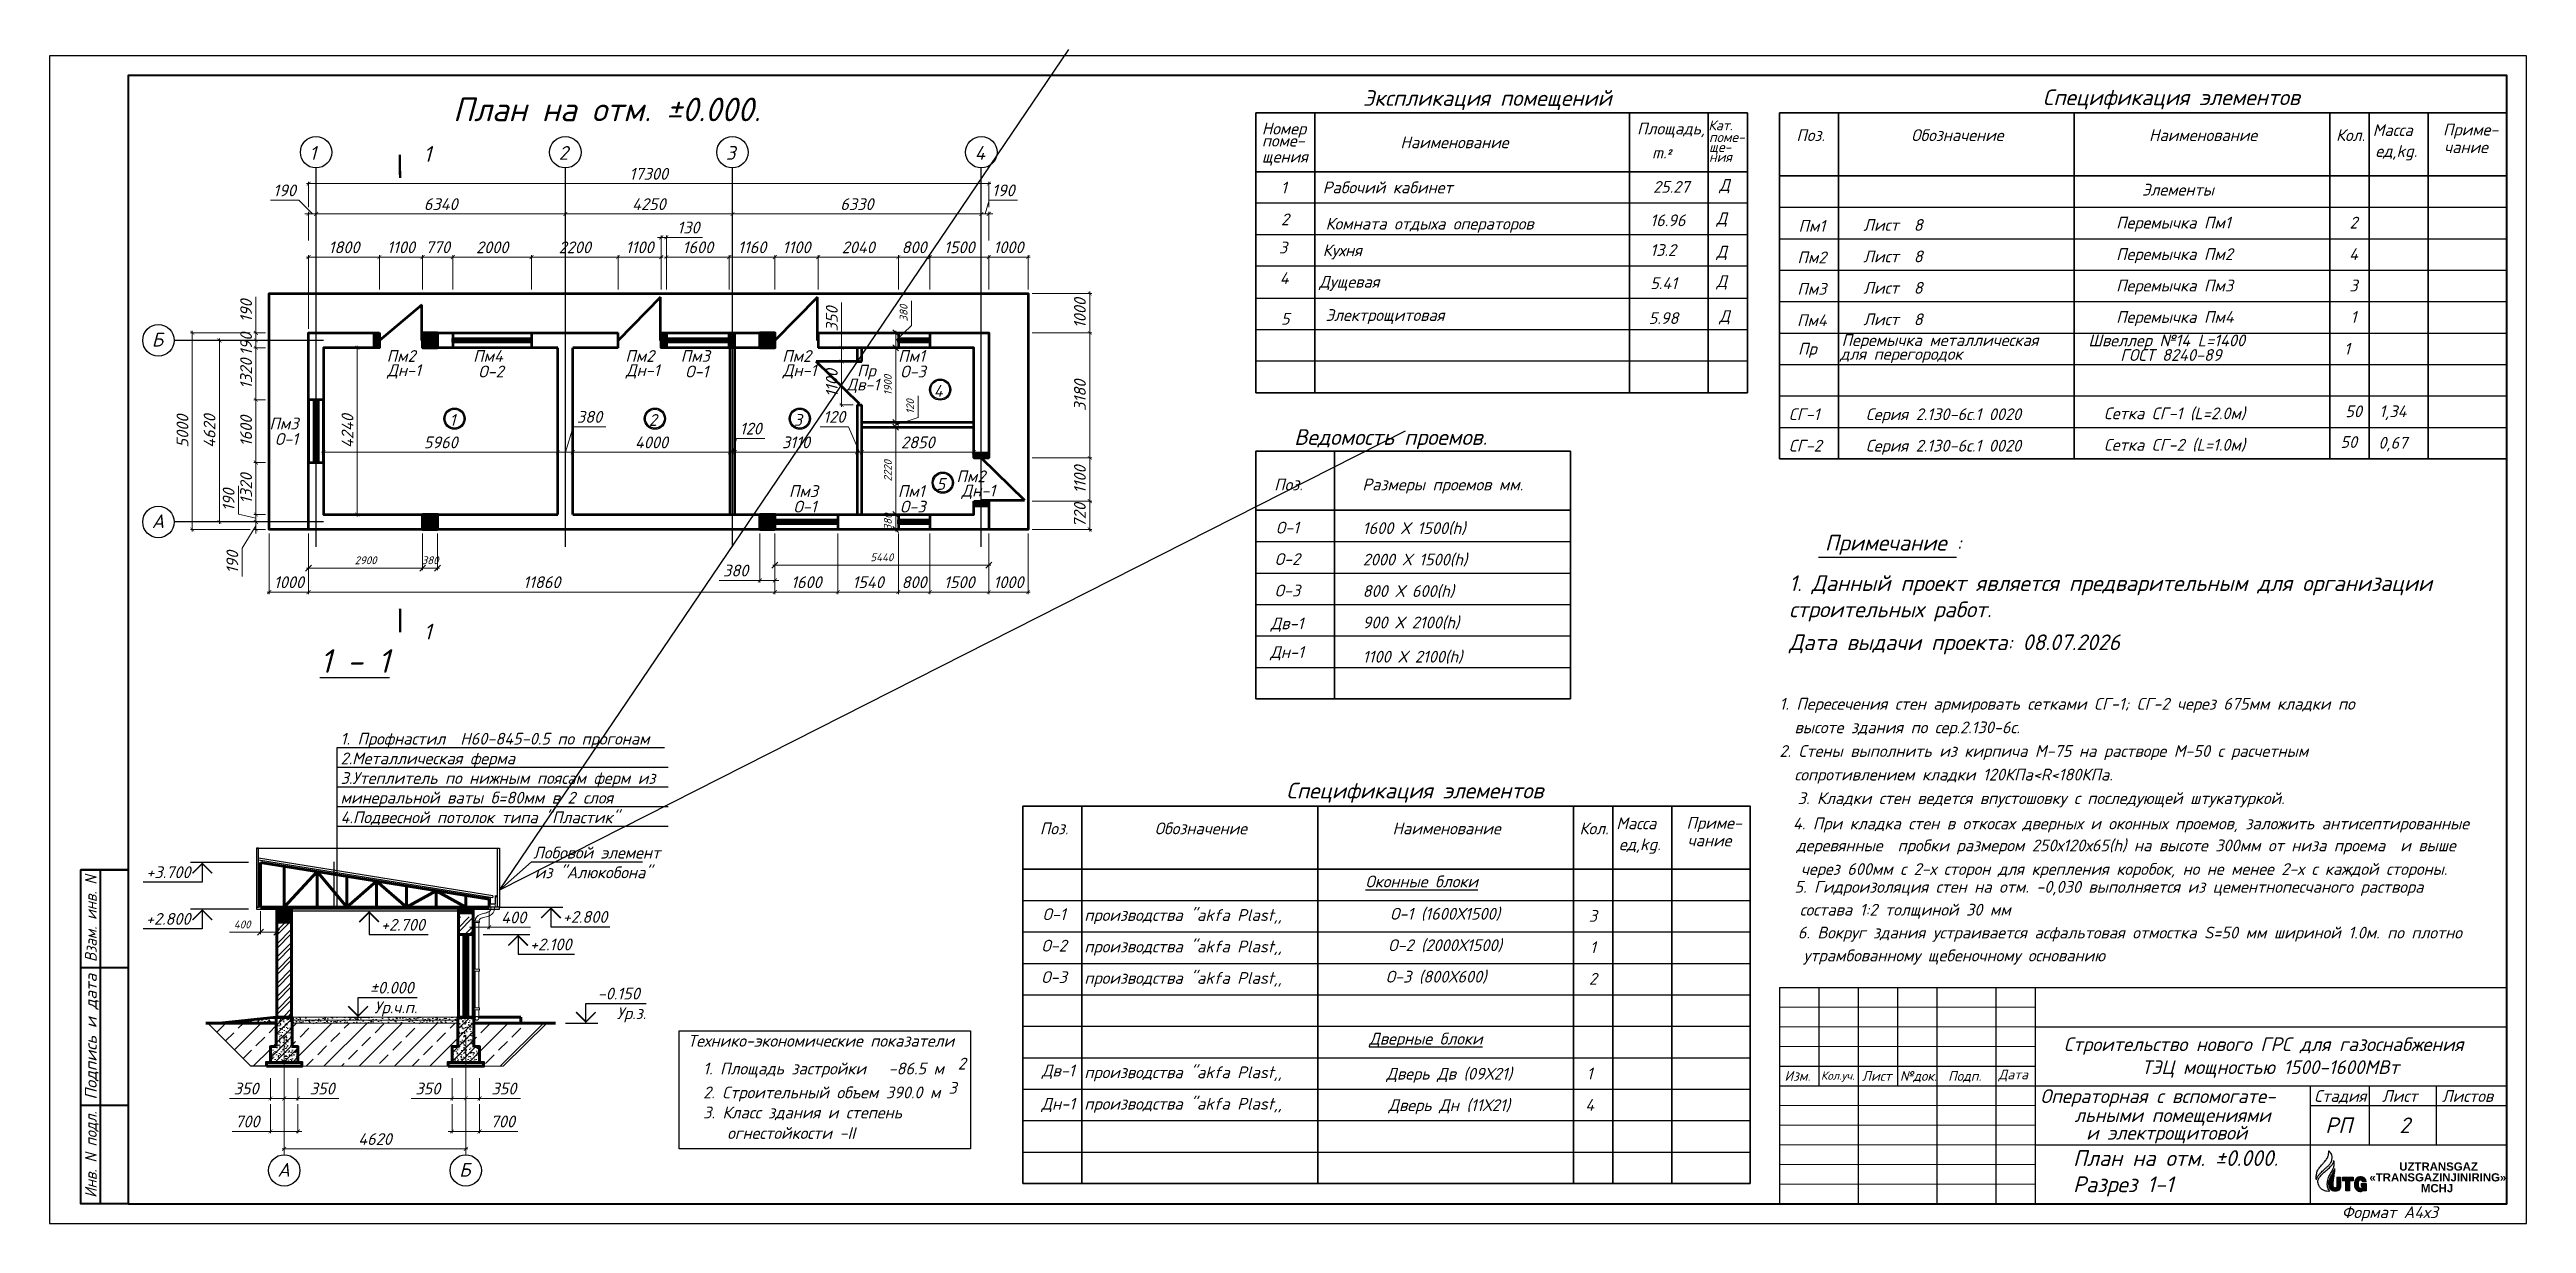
# Model space of a CAD drawing. Extents: x 108150 to 142535, y -18867 to -9422.
# Drawn here: x 133906 to 134536, y -16848 to -16550 of the extents above; entities that cross this region are included whole.
import ezdxf
from ezdxf.enums import TextEntityAlignment as Align

# ---------------------------------------------------------------- set-up
doc = ezdxf.new("R2010")
doc.units = 0
doc.header["$MEASUREMENT"] = 0
doc.header["$PDMODE"] = 32
doc.header["$PDSIZE"] = 0.6
for name, color, linetype, lineweight in [('1', 4, 'Continuous', 40), ('SNOVNOY', 3, 'Continuous', 70), ('Выносные', 8, 'Continuous', 15), ('надписи', 2, 'Continuous', 15), ('осн', 3, 'Continuous', 70), ('Текст', 2, 'Continuous', 15)]:
    doc.layers.add(name, color=color, linetype=linetype, lineweight=lineweight)
doc.layers.add('12321', color=7, linetype='Continuous')
doc.layers.add('PDF2_Text', color=5, linetype='Continuous')
doc.styles.add('PDF Arial', font='arial.ttf')
doc.styles.add('ГОСТ', font='isocpeur.ttf', dxfattribs={"oblique": 15, "height": 2.5})
doc.styles.add('ГОСТ -3', font='isocpeui.ttf', dxfattribs={"height": 3})
doc.styles.add('ГОСТ 300', font='isocpeui.ttf', dxfattribs={"height": 300})
doc.styles.add('ГОСТ-2', font='isocpeui.ttf', dxfattribs={"oblique": 1, "height": 2})
doc.styles.add('ГОСТ-3А', font='isocpeui.ttf', dxfattribs={"height": 3})
doc.styles.add('ГОСТ2.5', font='isocpeur.ttf', dxfattribs={"oblique": 15, "height": 2.5})
doc.styles.add('ГОСТ3', font='isocpeur.ttf', dxfattribs={"oblique": 15, "height": 3})
doc.dimstyles.new('100-2', dxfattribs={"dimscale": 0, "dimtxt": 2, "dimasz": 1.5, "dimexe": 0.5, "dimexo": 1, "dimgap": 1, "dimtad": 1, "dimdec": 0, "dimlfac": 100, "dimdsep": 46, "dimtxsty": 'ГОСТ-2', "dimblk": 'OBLIQUE', "dimcen": 2, "dimdle": 0.5, "dimclrd": 7, "dimclre": 7, "dimclrt": 7, "dimadec": 0, "dimazin": 0, "dimtfac": 1, "dimtdec": 0, "dimtmove": 0, "dimatfit": 3, "dimfxl": 2, "dimlwd": 15, "dimlwe": 15, "dimarcsym": 0})
doc.dimstyles.new('100-3А', dxfattribs={"dimtxt": 3, "dimasz": 1, "dimexe": 0.5, "dimexo": 1, "dimgap": 1, "dimtad": 1, "dimdec": 0, "dimlfac": 100, "dimtxsty": 'ГОСТ -3', "dimblk": 'ARCHTICK', "dimcen": 2.5, "dimdle": 0.5, "dimclrd": 7, "dimclre": 7, "dimclrt": 7, "dimadec": 0, "dimazin": 0, "dimtfac": 1, "dimtdec": 0, "dimtmove": 0, "dimatfit": 0, "dimldrblk": 'DOT', "dimfxl": 1, "dimlwd": 15, "dimlwe": 15, "dimarcsym": 0})
doc.dimstyles.new('м100', dxfattribs={"dimtxt": 2.5, "dimasz": 2.5, "dimexe": 2, "dimexo": 0.625, "dimtad": 1, "dimdec": 0, "dimlfac": 100, "dimtxsty": 'Standard', "dimblk": 'OBLIQUE', "dimcen": -2.5, "dimdle": 2, "dimadec": 0, "dimazin": 0, "dimtfac": 1, "dimtdec": 0, "dimtmove": 0, "dimatfit": 3, "dimfxl": 1, "dimarcsym": 0})
pattern_1 = [(50, (142506.9098, -8053.0336), (2.27730836, -0.19923857), [0.238125, -2.619375]), (355, (142506.9098, -8053.0336), (-0.44053532, 2.38820804), [0.1905, -2.0955]), (100.451, (142507.0996, -8053.0502), (1.83678127, 2.1889586), [0.202375, -2.226125]), (46.1842, (142506.9098, -8052.3986), (3.388488, -0.5255291), [0.3571875, -3.9290625]), (96.6356, (142507.1922, -8052.4424), (2.9675529, 3.09281945), [0.3035625, -3.3391875]), (351.184, (142506.9098, -8052.3986), (2.9675576, 3.092814), [0.28575, -3.14325]), (21, (142507.2273, -8052.5573), (1.895186, -1.27831898), [0.238125, -2.619375]), (326, (142507.2273, -8052.5573), (0.77252535, 2.30234958), [0.1905, -2.0955]), (71.4514, (142507.3852, -8052.6638), (2.66770613, 1.02403572), [0.202375, -2.226125]), (37.5, (142506.9098, -8053.0336), (0.03860754, 1.056937986), [0, -2.0701, 0, -2.12725, 0, -2.1034375]), (7.5, (142506.9098, -8053.0336), (0.83524578, 1.25225719), [0, -1.21285, 0, -2.022475, 0, -0.8016875]), (327.5, (142506.2018, -8053.0336), (1.69488244, -0.0716093), [0, -0.79375, 0, -2.4765, 0, -3.286125]), (317.5, (142505.8843, -8053.0336), (1.85161477, 0.31783114), [0, -1.031875, 0, -1.64465, 0, -2.333625])]
pattern_2 = [(45, (142506.9098, -8053.0336), (-1.12253202, 1.12253202), [])]

msp = doc.modelspace()

# ---------------------------------------------------------------- texts
at = {"color": 7, "ltscale": 20, "style": 'ГОСТ -3'}
msp.add_text('План на отм. %%P0.000. ', height=6, dxfattribs=at).set_placement((134008.9589, -16567.9382, -754.4947))
at = {"color": 7, "linetype": 'Continuous', "lineweight": 25, "style": 'ГОСТ -3'}
for s, height, p in [('Экспликация помещений', 4, (134240.4172, -16564.0303, -754.4947)), ('Спецификация элементов', 4, (134413.3336, -16563.8412, -754.4947)), ('Номер', 3, (134214.6899, -16571.3071, -754.4947)), ('Площадь,', 3, (134310.1198, -16571.3072, -754.4947)), ('поме-', 3, (134214.6899, -16574.3816, -754.4947)), ('Наименование', 3, (134249.9276, -16574.8134, -754.4947)), ('щения', 3, (134214.6899, -16578.4528, -754.4947)), ('m.', 3, (134313.9201, -16577.4177, -754.4947)), ('1', 3, (134219.5573, -16586.3189, -754.4947)), ('Рабочий кабинет', 3, (134230.1718, -16586.2787, -754.4947)), ('25.27', 3, (134314.1849, -16586.1508, -754.4947)), ('Д', 3, (134331.0419, -16585.6511, -754.4947)), ('2', 3, (134219.5573, -16594.4031, -754.4947)), ('Комната отдыха операторов', 3, (134230.905, -16595.4954, -754.4947)), ('16.96', 3, (134313.4758, -16594.6507, -754.4947)), ('Д', 3, (134330.3327, -16594.1509, -754.4947)), ('3', 3, (134219.0293, -16601.5681, -754.4947)), ('Кухня', 3, (134230.1718, -16602.2787, -754.4947)), ('13.2', 3, (134313.4758, -16602.2084, -754.4947)), ('Д', 3, (134330.3327, -16602.6114, -754.4947)), ('4', 3, (134219.258, -16609.3382, -754.4947)), ('Дущевая', 3, (134229.2707, -16610.2776, -754.4947)), ('5.41', 3, (134313.4758, -16610.6507, -754.4947)), ('Д', 3, (134330.3327, -16610.1509, -754.4947)), ('5', 3, (134219.5573, -16619.6922, -754.4947)), ('Электрощитовая', 3, (134230.905, -16618.7494, -754.4947)), ('5.98', 3, (134313.0809, -16619.5241, -754.4947)), ('Д', 3, (134331.0419, -16619.0244, -754.4947)), ('Ведомость проемов.', 4, (134222.9177, -16650.2871, -754.4947)), ('Поз.', 3, (134217.8381, -16661.8472, -754.4947)), ('Размеры проемов мм.', 3, (134240.2628, -16661.8472, -754.4947)), ('1600 Х 1500(h)', 3, (134240.3293, -16672.9536, -754.4947)), ('2000 Х 1500(h)', 3, (134240.3293, -16680.9536, -754.4947)), ('800 Х 600(h)', 3, (134240.3293, -16688.9536, -754.4947)), ('900 Х 2100(h)', 3, (134240.3293, -16696.9536, -754.4947)), ('1100 Х 2100(h)', 3, (134240.3293, -16705.6535, -754.4947)), ('1. Пересечения стен армировать сетками СГ-1; СГ-2 через 675мм кладки по ', 3, (134346.3475, -16717.636, -754.4947)), ('  высоте здания по сер.2.130-6с.', 3, (134346.3475, -16723.6408, -754.4947)), ('2. Стены выполнить из кирпича М-75 на растворе М-50 с расчетным', 3, (134346.3475, -16729.6457, -754.4947)), ('  сопротивлением кладки 120КПа<R<180КПа.', 3, (134346.3475, -16735.6505, -754.4947)), ('Спецификация элементов', 4, (134220.9254, -16740.2032, -754.4947))]:
    msp.add_text(s, height=height, dxfattribs=at).set_placement(p)
at = {"color": 7, "lineweight": 30, "style": 'ГОСТ -3'}
for s, p in [('Кат.', (134328.262, -16570.2313, -754.4947)), ('поме-', (134328.435, -16573.2307, -754.4947)), ('ще-', (134328.435, -16575.762, -754.4947)), ('ния', (134328.435, -16578.2827, -754.4947))]:
    msp.add_text(s, height=2.5, dxfattribs=at).set_placement(p)
at = {"color": 7, "lineweight": 25}
for s, style, p in [('Масса', 'ГОСТ -3', (134497.2454, -16571.6903, -754.4947)), ('Приме-', 'ГОСТ -3', (134515.1056, -16571.5748, -754.4947)), ('²', 'ГОСТ -3', (134317.3255, -16578.0432, -754.4947)), ('чание', 'ГОСТ -3', (134515.3739, -16576.0316, -754.4947)), ('Элементы', 'ГОСТ -3', (134438.5691, -16586.8571, -754.4947)), ('Перемычка Пм1', 'ГОСТ -3', (134431.984, -16595.2395, -754.4947)), ('Перемычка Пм2', 'ГОСТ -3', (134431.984, -16603.2395, -754.4947)), ('Перемычка Пм3', 'ГОСТ -3', (134431.984, -16611.2395, -754.4947)), ('Перемычка Пм4', 'ГОСТ -3', (134431.984, -16619.2395, -754.4947)), ('СГ-1', 'ГОСТ -3', (134348.7466, -16643.9791, -754.4947)), ('Серия 2.130-6с.1 0020', 'ГОСТ -3', (134368.3273, -16643.9791, -754.4947)), ('Сетка СГ-1 (L=2.0м)   ', 'ГОСТ -3', (134428.8846, -16643.7502, -754.4947)), ('СГ-2', 'ГОСТ -3', (134348.7466, -16651.9791, -754.4947)), ('Серия 2.130-6с.1 0020', 'ГОСТ -3', (134368.3273, -16651.9791, -754.4947)), ('Сетка СГ-2 (L=1.0м) ', 'ГОСТ -3', (134428.8846, -16651.7502, -754.4947)), ('Масса', 'ГОСТ -3', (134304.8372, -16748.0523, -754.4947)), ('Приме-', 'ГОСТ -3', (134322.6974, -16747.9368, -754.4947)), ('чание', 'ГОСТ -3', (134322.9657, -16752.3936, -754.4947)), ('производства "akfa Plast,,', 'ГОСТ -3', (134169.5456, -16771.377, -754.4947)), ('+2.700', 'ГОСТ-3А', (133990.6279, -16773.8531, -754.4947)), ('производства "akfa Plast,,', 'ГОСТ -3', (134169.5456, -16779.377, -754.4947)), ('%%P0.000', 'ГОСТ-3А', (133987.8301, -16789.8531, -754.4947)), ('производства "akfa Plast,,', 'ГОСТ -3', (134169.5456, -16787.377, -754.4947)), ('производства "akfa Plast,,', 'ГОСТ -3', (134169.5456, -16811.377, -754.4947)), ('производства "akfa Plast,,', 'ГОСТ -3', (134169.5456, -16819.377, -754.4947))]:
    msp.add_text(s, height=3, dxfattribs=dict(at, style=style)).set_placement(p)
at = {"color": 7}
for s, height, style, p in [('1', 3.5, 'ГОСТ 300', (133972.4488, -16577.7522, -754.4947)), ('2', 3.5, 'ГОСТ 300', (134035.8521, -16577.7522, -754.4947)), ('3', 3.5, 'ГОСТ 300', (134078.3521, -16577.7522, -754.4947)), ('4', 3.5, 'ГОСТ 300', (134141.6488, -16577.7522, -754.4947)), ('Б', 3.5, 'ГОСТ 300', (133932.3488, -16625.2459, -754.4947)), ('Швеллер №14 L=1400', 3, 'ГОСТ -3', (134424.918, -16625.197, -754.4947)), ('А', 3.5, 'ГОСТ 300', (133932.3488, -16671.4459, -754.4947)), ('А', 3.5, 'ГОСТ 300', (133964.3344, -16836.4219, -754.4947)), ('Б', 3.5, 'ГОСТ 300', (134010.5344, -16836.4219, -754.4947))]:
    msp.add_text(s, height=height, dxfattribs=dict(at, style=style)).set_placement(p)
at = {"color": 116, "lineweight": 15, "style": 'ГОСТ -3'}
msp.add_text('1', height=4, dxfattribs=at).set_placement((134001.4577, -16578.2517, -754.4947))
at = {"color": 7, "lineweight": 25, "style": 'ГОСТ -3'}
for s, p in [('Поз.', (134354.2708, -16571.48, -754.4947)), ('Обозначение', (134391.5917, -16571.48, -754.4947)), ('Наименование', (134454.0917, -16571.48, -754.4947)), ('Кол.', (134491.5917, -16571.48, -754.4947)), ('Лист  8', (134375.2153, -16594.3275, -754.4947)), ('2', (134492.3658, -16593.7308, -754.4947)), ('4', (134492.3658, -16601.7308, -754.4947)), ('Лист  8', (134375.2153, -16602.3275, -754.4947)), ('Лист  8', (134375.2153, -16610.3275, -754.4947)), ('3', (134492.3658, -16609.7308, -754.4947)), ('Лист  8', (134375.2153, -16618.3275, -754.4947)), ('1', (134492.3658, -16617.7308, -754.4947)), ('50', (134492.3658, -16641.7308, -754.4947)), ('1,34', (134502.3658, -16641.7308, -754.4947)), ('50', (134491.1535, -16649.5444, -754.4947)), ('0,67', (134502.3658, -16649.7308, -754.4947)), ('Поз.', (134161.8626, -16747.842, -754.4947)), ('Обозначение', (134199.1834, -16747.842, -754.4947)), ('Наименование', (134261.6834, -16747.842, -754.4947)), ('Кол.', (134299.1834, -16747.842, -754.4947)), ('%%UОконные блоки', (134255.3591, -16761.3294, -754.4947)), ('О-1', (134161.8626, -16769.6636, -754.4947)), ('О-1 (1600Х1500)', (134261.3045, -16769.5531, -754.4947)), ('3', (134298.9058, -16770.0928, -754.4947)), ('О-2', (134161.8626, -16777.6636, -754.4947)), ('О-2 (2000Х1500)', (134261.3045, -16777.5531, -754.4947)), ('1', (134298.9058, -16778.0928, -754.4947)), ('О-3', (134161.8626, -16785.6636, -754.4947)), ('О-3 (800Х600)', (134259.031, -16785.5531, -754.4947)), ('2', (134298.9058, -16786.0928, -754.4947)), ('%%UДверные блоки', (134256.4108, -16801.3294, -754.4947)), ('Дв-1', (134162.9143, -16809.4456, -754.4947)), ('Дверь Дв (09Х21)', (134262.3563, -16810.2393, -754.4947)), ('1', (134298.0778, -16810.1867, -754.4947)), ('Дн-1', (134162.9143, -16817.877, -754.4947)), ('Дверь Дн (11Х21)', (134262.3563, -16818.2393, -754.4947)), ('4', (134298.0778, -16818.1867, -754.4947))]:
    msp.add_text(s, height=3, dxfattribs=at).set_placement(p, align=Align.MIDDLE_CENTER)
for s, p in [('Пм1', (134354.5871, -16594.5668, -754.4947)), ('Пм2', (134354.5871, -16602.5668, -754.4947)), ('Пм3', (134354.5871, -16610.5668, -754.4947)), ('Пм4', (134354.5871, -16618.5668, -754.4947))]:
    msp.add_text(s, height=3, dxfattribs=at).set_placement(p, align=Align.MIDDLE)
at = {"color": 7, "linetype": 'Continuous', "lineweight": 25, "style": 'ГОСТ -3'}
for s, p in [('Дн-1', (133996.5219, -16631.6015, -754.4947)), ('Пм2', (133995.7663, -16627.6453, -754.4947)), ('Пм4', (134017.8656, -16627.6453, -754.4947)), ('О-2', (134018.6212, -16631.6015, -754.4947)), ('Дн-1', (134057.2219, -16631.6015, -754.4947)), ('Пм2', (134056.4663, -16627.6453, -754.4947)), ('Пм3', (134070.5859, -16627.6453, -754.4947)), ('О-1', (134070.9718, -16631.6015, -754.4947)), ('Дн-1', (134097.1219, -16631.6015, -754.4947)), ('Пм2', (134096.3663, -16627.6453, -754.4947)), ('Пр', (134114.1103, -16631.7839, -754.4947)), ('Пм1', (134125.5889, -16627.6513, -754.4947)), ('О-3', (134125.9748, -16631.6075, -754.4947)), ('Дв-1', (134113.2137, -16635.2388, -754.4947)), ('Пм3', (133965.9726, -16644.8187, -754.4947)), ('О-1', (133966.609, -16648.7749, -754.4947)), ('Пм2', (134140.684, -16658.2578, -754.4947)), ('Пм3', (134098.1115, -16662.0182, -754.4947)), ('Пм1', (134125.5145, -16662.0182, -754.4947)), ('Дн-1', (134142.5961, -16662.214, -754.4947)), ('О-1', (134098.4974, -16665.9744, -754.4947)), ('О-3', (134125.9004, -16665.9744, -754.4947)), ('О-1', (134221.2045, -16671.3248, -754.4947)), ('О-2', (134221.2045, -16679.3248, -754.4947)), ('О-3', (134221.2045, -16687.3248, -754.4947)), ('Дв-1', (134221.1075, -16695.991, -754.4947)), ('Дн-1', (134221.1075, -16703.2911, -754.4947))]:
    msp.add_text(s, height=3, dxfattribs=at).set_placement(p, align=Align.MIDDLE)
at = {"color": 0, "style": 'ГОСТ -3'}
for s, p in [('ГОСТ 8240-89', (134433.0201, -16628.9077, -754.4947)), ('1. Профнастил  Н60-845-0.5 по прогонам ', (133980.3618, -16726.5203, -754.4947)), ('2.Металлическая ферма ', (133980.3618, -16731.5203, -754.4947)), ('3.Утеплитель по нижным поясам ферм из ', (133980.3618, -16736.5203, -754.4947)), ('минеральной ваты б=80мм в 2 слоя', (133980.3618, -16741.5203, -754.4947)), ('4.Подвесной потолок типа "Пластик" ', (133980.3618, -16746.5203, -754.4947)), ('Лобовой элемент', (134029.3388, -16755.506, -754.4947)), ('из "Алюкобона"', (134029.7582, -16760.5211, -754.4947))]:
    msp.add_text(s, height=3, dxfattribs=at).set_placement(p)
at = {"color": 7, "linetype": 'Continuous', "lineweight": 25, "style": 'ГОСТ3', "oblique": 15}
for s, p in [('4', (134132.3737, -16636.5427, -754.4947)), ('1', (134008.8421, -16643.927, -754.4947)), ('2', (134059.8097, -16643.927, -754.4947)), ('3', (134096.6746, -16643.927, -754.4947)), ('5', (134133.0334, -16660.2277, -754.4947))]:
    msp.add_text(s, height=3, dxfattribs=at).set_placement(p, align=Align.MIDDLE)
at = {"color": 116, "lineweight": 25, "style": 'ГОСТ -3'}
msp.add_text('1', height=4, dxfattribs=at).set_placement((134001.5252, -16695.7659, -754.4947), align=Align.TOP_LEFT)
at = {"color": 7, "lineweight": 25, "style": 'ГОСТ-3А'}
msp.add_text('%%u1 - 1', height=6, dxfattribs=at).set_placement((133983.9842, -16708.255, -754.4947), align=Align.CENTER)
at = {"color": 7, "linetype": 'Continuous', "lineweight": 25, "style": 'ГОСТ -3'}
for s, p in [('3. Кладки стен ведется впустошовку с последующей штукатуркой.', (134412.9043, -16740.1554, -754.4947)), ('4. При кладка стен в откосах дверных и оконных проемов, заложить антисептированные  ', (134437.6736, -16746.5774, -754.4947)), ('  деревянные  пробки размером 250х120х65(h) на высоте 300мм от низа проема  и выше', (134432.585, -16752.165, -754.4947)), ('  через 600мм с 2-х сторон для крепления коробок, но не менее 2-х с каждой стороны.', (134432.0918, -16758.1699, -754.4947)), ('5. Гидроизоляция стен на отм. -0,030 выполняется из цементнопесчаного раствора', (134430.1441, -16762.7008, -754.4947)), ('  состава 1:2 толщиной 30 мм', (134376.4248, -16768.5204, -754.4947)), ('6. Вокруг здания устраивается асфальтовая отмостка S=50 мм шириной 1.0м. по плотно', (134435.4566, -16774.3399, -754.4947)), ('  утрамбованному щебеночному основанию', (134388.8816, -16780.1595, -754.4947))]:
    msp.add_text(s, height=3, dxfattribs=at).set_placement(p, align=Align.MIDDLE_CENTER)
at = {"color": 116, "lineweight": 25, "style": 'ГОСТ -3'}
for s, p in [('+3.700', (133942.2034, -16760.4822, -754.4947)), ('+2.800', (133942.2034, -16772.3531, -754.4947))]:
    msp.add_text(s, height=3, dxfattribs=at).set_placement(p, align=Align.RIGHT)
at = {"color": 7, "lineweight": 40, "style": 'ГОСТ3', "oblique": 15}
for s, width, p, p2 in [('Взам. инв. N', 0.946237, (133918.3475, -16781.834, -754.4947), (133918.3475, -16759.834, -754.4947)), ('Подпись и дата', 1.066667, (133918.3475, -16816.834, -754.4947), (133918.3475, -16784.834, -754.4947)), ('Инв. N подл.', 0.964912, (133918.3475, -16841.834, -754.4947), (133918.3475, -16819.834, -754.4947))]:
    msp.add_text(s, height=3, rotation=90, dxfattribs=dict(at, width=width)).set_placement(p, p2, align=Align.FIT)
at = {"color": 116, "lineweight": 25, "style": 'ГОСТ -3'}
for s, p in [('+2.800', (134036.8768, -16771.8531, -754.4947)), ('+2.100', (134028.5231, -16778.8531, -754.4947)), ('-0.150', (134045.7635, -16791.3531, -754.4947))]:
    msp.add_text(s, height=3, dxfattribs=at).set_placement(p)
at = {"color": 7, "lineweight": 25, "style": 'ГОСТ-3А'}
msp.add_text('Ур.ч.п.', height=3, dxfattribs=at).set_placement((133999.8938, -16791.8531, -754.4947), align=Align.TOP_RIGHT)
at = {"color": 116, "lineweight": 25, "style": 'ГОСТ -3'}
msp.add_text('Ур.з.', height=3, dxfattribs=at).set_placement((134058.084, -16793.3531, -754.4947), align=Align.TOP_RIGHT)
at = {"color": 7, "lineweight": 25, "char_height": 3, "width": 865.941396, "attachment_point": 1, "style": 'ГОСТ -3'}
for insert in [(134497.9212, -16574.0225, -754.4947), (134305.513, -16750.3845, -754.4947)]:
    msp.add_mtext('ед,kg.', dxfattribs=dict(at, insert=insert))
at = {"layer": 'PDF2_Text', "lineweight": 25, "char_height": 2.07708, "attachment_point": 7, "style": 'PDF Arial'}
for s, insert in [('{\\fArial|b1|i0|c204|p34;UZTRANSGAZ}', (134503.996, -16834.9105, -754.4947)), ('{\\fArial|b1|i0|c204|p34;«TRANSGAZINJINIRING»}', (134496.3977, -16837.6662, -754.4947)), ('{\\fArial|b1|i0|c204|p34;MCHJ}', (134509.4953, -16840.4219, -754.4947))]:
    msp.add_mtext(s, dxfattribs=dict(at, insert=insert))
at = {"layer": 'SNOVNOY', "color": 3, "insert": (134418.5816, -16800.994, -754.4947), "char_height": 3.5, "width": 108.046652, "attachment_point": 1}
msp.add_mtext('\\pi0.10079;{\\fISOCPEUR|b0|i1|c204|p34;Строительство нового ГРС для газоснабжения \\P\\pi19.88905;ТЭЦ мощностью 1500-1600МВт}', dxfattribs=at)
at = {"layer": 'надписи', "color": 2, "ltscale": 3, "style": 'ГОСТ', "oblique": 15}
for s, p in [('1. Данный проект является предварительным для организации ', (134348.8175, -16687.4496, -329.2406)), ('строительных работ.', (134348.8175, -16694.1226, -329.2406)), ('Дата выдачи проекта: 08.07.2026', (134348.8175, -16702.4909, -329.2406))]:
    msp.add_text(s, height=4, dxfattribs=at).set_placement(p)
at = {"layer": 'осн', "color": 2, "attachment_point": 1}
for s, insert, char_height, width in [('{\\fISOCPEUR|b0|i1|c204|p34;\\H1.167x;\\W1;Изм.}', (134347.6125, -16809.5595, -754.4947), 2.1384, 8.867642), ('{\\fISOCPEUR|b0|i1|c204|p34;\\H1.167x;\\W1;Кол.уч.}', (134356.8969, -16809.6486, -754.4947), 1.828332, 10.067026), ('{\\fISOCPEUR|b0|i1|c204|p34;\\H1.167x;\\W1;Лист}', (134367.3447, -16809.5595, -754.4947), 2.1384, 8.967948), ('{\\fISOCPEUR|b0|i1|c204|p34;\\H1.167x;\\W1;№док.}', (134376.9925, -16809.5595, -754.4947), 2.1384, 10.82739), ('{\\fISOCPEUR|b0|i1|c204|p34;\\H1.167x;\\W1;Подп.}', (134389.2339, -16809.5595, -754.4947), 2.1384, 12.497236), ('{\\fISOCPEUR|b0|i1|c204|p34;\\H1.167x;\\W1;Дата}', (134402.0499, -16809.1902, -754.4947), 2.1384, 12.787965), ('{\\fISOCPEUR|b0|i1|c204|p34;\\W1;Стадия}', (134482.3593, -16814.4084, -754.4947), 3, 14.081712), ('{\\fISOCPEUR|b0|i1|c204|p34;\\W1;Лист}', (134499.5834, -16814.4084, -754.4947), 3, 14.081712), ('{\\fISOCPEUR|b0|i1|c204|p34;\\W1;Листов}', (134514.8259, -16814.4084, -754.4947), 3, 14.081712)]:
    msp.add_mtext(s, dxfattribs=dict(at, insert=insert, char_height=char_height, width=width))
at = {"layer": 'Текст', "color": 7, "lineweight": 20, "style": 'ГОСТ -3'}
msp.add_text('Пр', height=3, dxfattribs=at).set_placement((134351.0729, -16627.3189, -754.4947))
at = {"layer": 'Текст', "color": 7, "lineweight": 25, "style": 'ГОСТ -3'}
for s, p in [('Перемычка металлическая', (134362.15, -16625.1173, -754.4947)), ('1', (134489.9732, -16627.3228, -754.4947)), ('для перегородок', (134361.743, -16628.6288, -754.4947))]:
    msp.add_text(s, height=3, dxfattribs=at).set_placement(p)
at = {"layer": 'Текст', "style": 'ГОСТ', "oblique": 15}
msp.add_text('Примечание :', height=4, dxfattribs=at).set_placement((134357.8917, -16677.1611, -329.2406))
at = {"layer": 'Текст', "color": 2, "attachment_point": 1, "style": 'ГОСТ2.5'}
for s, insert, char_height, width in [('Операторная с вспомогате-', (134412.7166, -16814.2008, -754.4947), 3.5, 68.50384), ('льными помещениями ', (134421.3913, -16819.0285, -754.4947), 3.5, 68.875124), ('и электрощитовой', (134424.3575, -16823.5111, -754.4947), 3.5, 68.800878), ('РП', (134485.1686, -16821.3606, -754.4947), 4, 8.161037), ('2', (134503.9878, -16821.3606, -754.4947), 4, 8.161037), ('{\\fISOCPEUR|b0|i1|c204|p34;\\Q0;План на отм. %%P0.000.\\PРазрез 1-1 }', (134421.0258, -16829.7059, -754.4947), 4, 68.316129)]:
    msp.add_mtext(s, dxfattribs=dict(at, insert=insert, char_height=char_height, width=width))
at = {"layer": 'Текст', "color": 7, "insert": (134489.3665, -16843.9728, -754.4947), "char_height": 3, "width": 33.544274, "attachment_point": 1, "style": 'ГОСТ2.5'}
msp.add_mtext('Формат А4х3', dxfattribs=at)

# ---------------------------------------------------------------- blocks, each defined once
blk = doc.blocks.new('_ArchTick')
at = {"color": 0, "linetype": 'ByBlock', "const_width": 0.15}
blk.add_lwpolyline([(-0.5, -0.5), (0.5, 0.5)], dxfattribs=at)
blk = doc.blocks.new('*D2786')
at = {"color": 7, "lineweight": 15, "transparency": 16777216}
for p, q in [((133962.53, -16818.02), (133962.53, -16825.4)), ((133969.53, -16818.02), (133969.53, -16825.4)), ((133962.53, -16824.9), (133952.76, -16824.9)), ((133969.53, -16824.9), (133962.53, -16824.9)), ((133969.53, -16824.9), (133970.53, -16824.9))]:
    blk.add_line(p, q, dxfattribs=at)
at = {"layer": 'Defpoints', "color": 0, "lineweight": 0, "transparency": 16777216}
for p in [(133962.53, -16817.02), (133969.53, -16817.02), (133962.53, -16824.9)]:
    blk.add_point(p, dxfattribs=at)
at = {"color": 7, "lineweight": 15, "transparency": 16777216}
blk.add_blockref('_ArchTick', (133962.53, -16824.9), dxfattribs=at)
at = {"color": 7, "lineweight": 15, "transparency": 16777216, "rotation": 180}
blk.add_blockref('_ArchTick', (133969.53, -16824.9), dxfattribs=at)
at = {"color": 7, "lineweight": 25, "transparency": 16777216, "insert": (133956.65, -16822.39), "char_height": 3, "attachment_point": 5, "style": 'ГОСТ-3А'}
blk.add_mtext('700', dxfattribs=at)
blk = doc.blocks.new('_Dot')
at = {"color": 0, "linetype": 'ByBlock', "lineweight": -2}
blk.add_line((-0.5, 0), (-1, 0), dxfattribs=at)
at = {"color": 0, "linetype": 'ByBlock', "const_width": 0.5}
blk.add_lwpolyline([(-0.25, 0, 1), (0.25, 0, 1)], format="xyb", close=True, dxfattribs=at)
blk = doc.blocks.new('*D2788')
at = {"color": 7, "lineweight": 15, "transparency": 16777216}
for p, q in [((134012.23, -16811.35), (134012.23, -16817.02)), ((134015.73, -16811.35), (134015.73, -16817.02)), ((134012.23, -16816.52), (134011.23, -16816.52)), ((134012.23, -16816.52), (134015.73, -16816.52)), ((134015.73, -16816.52), (134026.1, -16816.52))]:
    blk.add_line(p, q, dxfattribs=at)
at = {"layer": 'Defpoints', "color": 0, "lineweight": 0, "transparency": 16777216}
for p in [(134012.23, -16810.35), (134015.73, -16810.35), (134015.73, -16816.52)]:
    blk.add_point(p, dxfattribs=at)
at = {"color": 7, "lineweight": 15, "transparency": 16777216}
blk.add_blockref('_ArchTick', (134012.23, -16816.52), dxfattribs=at)
at = {"color": 7, "lineweight": 15, "transparency": 16777216, "rotation": 180}
blk.add_blockref('_ArchTick', (134015.73, -16816.52), dxfattribs=at)
at = {"color": 7, "lineweight": 25, "transparency": 16777216, "insert": (134021.91, -16814.02), "char_height": 3, "attachment_point": 5, "style": 'ГОСТ-3А'}
blk.add_mtext('350', dxfattribs=at)
blk = doc.blocks.new('*D2789')
at = {"color": 7, "lineweight": 15, "transparency": 16777216}
for p, q in [((134008.73, -16811.35), (134008.73, -16817.02)), ((134012.23, -16811.35), (134012.23, -16817.02)), ((134008.73, -16816.52), (133998.35, -16816.52)), ((134012.23, -16816.52), (134008.73, -16816.52)), ((134012.23, -16816.52), (134013.23, -16816.52))]:
    blk.add_line(p, q, dxfattribs=at)
at = {"layer": 'Defpoints', "color": 0, "lineweight": 0, "transparency": 16777216}
for p in [(134008.73, -16810.35), (134012.23, -16810.35), (134008.73, -16816.52)]:
    blk.add_point(p, dxfattribs=at)
at = {"color": 7, "lineweight": 15, "transparency": 16777216}
blk.add_blockref('_ArchTick', (134008.73, -16816.52), dxfattribs=at)
at = {"color": 7, "lineweight": 15, "transparency": 16777216, "rotation": 180}
blk.add_blockref('_ArchTick', (134012.23, -16816.52), dxfattribs=at)
at = {"color": 7, "lineweight": 25, "transparency": 16777216, "insert": (134002.54, -16814.02), "char_height": 3, "attachment_point": 5, "style": 'ГОСТ-3А'}
blk.add_mtext('350', dxfattribs=at)
blk = doc.blocks.new('*D2790')
at = {"color": 7, "lineweight": 15, "transparency": 16777216}
for p, q in [((134008.73, -16818.02), (134008.73, -16825.4)), ((134015.73, -16818.02), (134015.73, -16825.4)), ((134008.73, -16824.9), (134007.73, -16824.9)), ((134008.73, -16824.9), (134015.73, -16824.9)), ((134015.73, -16824.9), (134025.49, -16824.9))]:
    blk.add_line(p, q, dxfattribs=at)
at = {"layer": 'Defpoints', "color": 0, "lineweight": 0, "transparency": 16777216}
for p in [(134008.73, -16817.02), (134015.73, -16817.02), (134015.73, -16824.9)]:
    blk.add_point(p, dxfattribs=at)
at = {"color": 7, "lineweight": 15, "transparency": 16777216}
blk.add_blockref('_ArchTick', (134008.73, -16824.9), dxfattribs=at)
at = {"color": 7, "lineweight": 15, "transparency": 16777216, "rotation": 180}
blk.add_blockref('_ArchTick', (134015.73, -16824.9), dxfattribs=at)
at = {"color": 7, "lineweight": 25, "transparency": 16777216, "insert": (134021.61, -16822.39), "char_height": 3, "attachment_point": 5, "style": 'ГОСТ-3А'}
blk.add_mtext('700', dxfattribs=at)
blk = doc.blocks.new('*D2931')
at = {"color": 7, "lineweight": 15, "transparency": 16777216}
for p, q in [((134014.13, -16768.85), (134014.13, -16773.48)), ((134018.13, -16768.85), (134018.13, -16773.48)), ((134014.13, -16772.98), (134013.13, -16772.98)), ((134014.13, -16772.98), (134018.13, -16772.98)), ((134018.13, -16772.98), (134028.65, -16772.98))]:
    blk.add_line(p, q, dxfattribs=at)
at = {"layer": 'Defpoints', "color": 0, "lineweight": 0, "transparency": 16777216}
for p in [(134014.13, -16767.85), (134018.13, -16767.85), (134018.13, -16772.98)]:
    blk.add_point(p, dxfattribs=at)
at = {"color": 7, "lineweight": 15, "transparency": 16777216}
blk.add_blockref('_ArchTick', (134014.13, -16772.98), dxfattribs=at)
at = {"color": 7, "lineweight": 15, "transparency": 16777216, "rotation": 180}
blk.add_blockref('_ArchTick', (134018.13, -16772.98), dxfattribs=at)
at = {"color": 7, "lineweight": 25, "transparency": 16777216, "insert": (134024.39, -16770.48), "char_height": 3, "attachment_point": 5, "style": 'ГОСТ-3А'}
blk.add_mtext('400', dxfattribs=at)
blk = doc.blocks.new('_Oblique')
at = {"color": 0, "linetype": 'ByBlock', "lineweight": -2}
blk.add_line((-0.5, -0.5), (0.5, 0.5), dxfattribs=at)
blk = doc.blocks.new('*D2932')
at = {"color": 7, "lineweight": 15, "transparency": 16777216}
for p, q in [((133960.03, -16768.85), (133960.03, -16774.76)), ((133964.13, -16768.85), (133964.13, -16774.76)), ((133960.03, -16774.26), (133952.15, -16774.26)), ((133964.63, -16774.26), (133960.03, -16774.26))]:
    blk.add_line(p, q, dxfattribs=at)
at = {"layer": 'Defpoints', "color": 0, "lineweight": 0, "transparency": 16777216}
for p in [(133960.03, -16767.85), (133964.13, -16767.85), (133960.03, -16774.26)]:
    blk.add_point(p, dxfattribs=at)
at = {"color": 7, "lineweight": 15, "transparency": 16777216, "xscale": 1.5, "yscale": 1.5, "zscale": 1.5, "rotation": 180}
blk.add_blockref('_Oblique', (133960.03, -16774.26), dxfattribs=at)
at = {"color": 7, "lineweight": 15, "transparency": 16777216, "xscale": 1.5, "yscale": 1.5, "zscale": 1.5}
blk.add_blockref('_Oblique', (133964.13, -16774.26), dxfattribs=at)
at = {"color": 7, "lineweight": 15, "transparency": 16777216, "insert": (133955.34, -16772.26), "char_height": 2, "attachment_point": 5, "style": 'ГОСТ-2'}
blk.add_mtext('400', dxfattribs=at)
blk = doc.blocks.new('*D2791')
at = {"color": 7, "lineweight": 15, "transparency": 16777216}
for p, q in [((133966.03, -16811.35), (133966.03, -16817.02)), ((133969.53, -16811.35), (133969.53, -16817.02)), ((133966.03, -16816.52), (133965.03, -16816.52)), ((133966.03, -16816.52), (133969.53, -16816.52)), ((133969.53, -16816.52), (133979.9, -16816.52))]:
    blk.add_line(p, q, dxfattribs=at)
at = {"layer": 'Defpoints', "color": 0, "lineweight": 0, "transparency": 16777216}
for p in [(133966.03, -16810.35), (133969.53, -16810.35), (133969.53, -16816.52)]:
    blk.add_point(p, dxfattribs=at)
at = {"color": 7, "lineweight": 15, "transparency": 16777216}
blk.add_blockref('_ArchTick', (133966.03, -16816.52), dxfattribs=at)
at = {"color": 7, "lineweight": 15, "transparency": 16777216, "rotation": 180}
blk.add_blockref('_ArchTick', (133969.53, -16816.52), dxfattribs=at)
at = {"color": 7, "lineweight": 25, "transparency": 16777216, "insert": (133975.71, -16814.02), "char_height": 3, "attachment_point": 5, "style": 'ГОСТ-3А'}
blk.add_mtext('350', dxfattribs=at)
blk = doc.blocks.new('*D2792')
at = {"color": 7, "lineweight": 15, "transparency": 16777216}
for p, q in [((133962.53, -16811.35), (133962.53, -16817.02)), ((133966.03, -16811.35), (133966.03, -16817.02)), ((133962.53, -16816.52), (133952.15, -16816.52)), ((133966.03, -16816.52), (133962.53, -16816.52)), ((133966.03, -16816.52), (133967.03, -16816.52))]:
    blk.add_line(p, q, dxfattribs=at)
at = {"layer": 'Defpoints', "color": 0, "lineweight": 0, "transparency": 16777216}
for p in [(133962.53, -16810.35), (133966.03, -16810.35), (133962.53, -16816.52)]:
    blk.add_point(p, dxfattribs=at)
at = {"color": 7, "lineweight": 15, "transparency": 16777216}
blk.add_blockref('_ArchTick', (133962.53, -16816.52), dxfattribs=at)
at = {"color": 7, "lineweight": 15, "transparency": 16777216, "rotation": 180}
blk.add_blockref('_ArchTick', (133966.03, -16816.52), dxfattribs=at)
at = {"color": 7, "lineweight": 25, "transparency": 16777216, "insert": (133956.34, -16814.02), "char_height": 3, "attachment_point": 5, "style": 'ГОСТ-3А'}
blk.add_mtext('350', dxfattribs=at)
blk = doc.blocks.new('A$C114E0670')
at = {"color": 7, "lineweight": 25}
blk.add_lwpolyline([(0, 0), (74.08, 0), (74.08, -30.05), (0, -30.05)], close=True, dxfattribs=at)
at = {"color": 7, "style": 'ГОСТ -3'}
for s, p in [('Технико-экономические показатели', (2.17, -4.06)), ('1. Площадь застройки   -86.5 м', (6.06, -11.12)), ('2', (70.83, -9.87)), ('2. Строительный объем 390.0 м', (6.06, -17.2)), ('3', (68.46, -16.06)), ('3. Класс здания и степень', (6.06, -22.3)), (' огнестойкости -II', (10.28, -27.53))]:
    blk.add_text(s, height=3, dxfattribs=at).set_placement(p)
blk = doc.blocks.new('*D2793')
at = {"color": 7, "lineweight": 15, "transparency": 16777216}
for p, q in [((133957.34, -16621.78), (133942.16, -16621.78)), ((133942.66, -16621.28), (133942.66, -16672.28)), ((133957.34, -16671.78), (133942.16, -16671.78))]:
    blk.add_line(p, q, dxfattribs=at)
at = {"layer": 'Defpoints', "color": 0, "lineweight": 0, "transparency": 16777216}
for p in [(133958.34, -16621.78), (133942.66, -16671.78), (133958.34, -16671.78)]:
    blk.add_point(p, dxfattribs=at)
at = {"color": 7, "lineweight": 15, "transparency": 16777216}
for p, rotation in [((133942.66, -16621.78), 90), ((133942.66, -16671.78), 270)]:
    blk.add_blockref('_ArchTick', p, dxfattribs=dict(at, rotation=rotation))
at = {"color": 7, "lineweight": 25, "transparency": 16777216, "insert": (133940.16, -16646.78), "char_height": 3, "attachment_point": 5, "rotation": 90, "style": 'ГОСТ -3'}
blk.add_mtext('5000', dxfattribs=at)
blk = doc.blocks.new('*D2795')
at = {"color": 7, "lineweight": 15, "transparency": 16777216}
for p, q in [((134000.74, -16602.51), (134009.44, -16602.51)), ((134001.24, -16610.78), (134001.24, -16602.01)), ((134008.94, -16610.78), (134008.94, -16602.01))]:
    blk.add_line(p, q, dxfattribs=at)
at = {"layer": 'Defpoints', "color": 0, "lineweight": 0, "transparency": 16777216}
for p in [(134008.94, -16602.51), (134001.24, -16611.78), (134008.94, -16611.78)]:
    blk.add_point(p, dxfattribs=at)
at = {"color": 7, "lineweight": 15, "transparency": 16777216, "rotation": 180}
blk.add_blockref('_ArchTick', (134001.24, -16602.51), dxfattribs=at)
at = {"color": 7, "lineweight": 15, "transparency": 16777216}
blk.add_blockref('_ArchTick', (134008.94, -16602.51), dxfattribs=at)
at = {"color": 7, "lineweight": 25, "transparency": 16777216, "insert": (134005.09, -16599.99), "char_height": 3, "attachment_point": 5, "style": 'ГОСТ -3'}
blk.add_mtext('770', dxfattribs=at)
blk = doc.blocks.new('*D2798')
at = {"color": 7, "lineweight": 15, "transparency": 16777216}
for p, q in [((134078.74, -16602.51), (134091.34, -16602.51)), ((134079.24, -16610.78), (134079.24, -16602.01)), ((134090.84, -16610.78), (134090.84, -16602.01))]:
    blk.add_line(p, q, dxfattribs=at)
at = {"layer": 'Defpoints', "color": 0, "lineweight": 0, "transparency": 16777216}
for p in [(134090.84, -16602.51), (134079.24, -16611.78), (134090.84, -16611.78)]:
    blk.add_point(p, dxfattribs=at)
at = {"color": 7, "lineweight": 15, "transparency": 16777216, "rotation": 180}
blk.add_blockref('_ArchTick', (134079.24, -16602.51), dxfattribs=at)
at = {"color": 7, "lineweight": 15, "transparency": 16777216}
blk.add_blockref('_ArchTick', (134090.84, -16602.51), dxfattribs=at)
at = {"color": 7, "lineweight": 25, "transparency": 16777216, "insert": (134085.04, -16600.01), "char_height": 3, "attachment_point": 5, "style": 'ГОСТ -3'}
blk.add_mtext('1160', dxfattribs=at)
blk = doc.blocks.new('*D2799')
at = {"color": 7, "lineweight": 15, "transparency": 16777216}
for p, q in [((134090.34, -16602.51), (134102.34, -16602.51)), ((134090.84, -16610.78), (134090.84, -16602.01)), ((134101.84, -16610.78), (134101.84, -16602.01))]:
    blk.add_line(p, q, dxfattribs=at)
at = {"layer": 'Defpoints', "color": 0, "lineweight": 0, "transparency": 16777216}
for p in [(134101.84, -16602.51), (134090.84, -16611.78), (134101.84, -16611.78)]:
    blk.add_point(p, dxfattribs=at)
at = {"color": 7, "lineweight": 15, "transparency": 16777216, "rotation": 180}
blk.add_blockref('_ArchTick', (134090.84, -16602.51), dxfattribs=at)
at = {"color": 7, "lineweight": 15, "transparency": 16777216}
blk.add_blockref('_ArchTick', (134101.84, -16602.51), dxfattribs=at)
at = {"color": 7, "lineweight": 25, "transparency": 16777216, "insert": (134096.34, -16600.01), "char_height": 3, "attachment_point": 5, "style": 'ГОСТ -3'}
blk.add_mtext('1100', dxfattribs=at)
blk = doc.blocks.new('*D2803')
at = {"color": 7, "lineweight": 15, "transparency": 16777216}
for p, q in [((134143.34, -16591.53), (134142.34, -16591.53)), ((134143.34, -16598.82), (134143.34, -16591.03)), ((134143.34, -16591.53), (134145.24, -16591.53)), ((134143.34, -16591.53), (134145.24, -16591.53)), ((134144.29, -16591.53), (134145.34, -16588.03)), ((134145.24, -16598.32), (134145.24, -16591.03)), ((134145.24, -16591.53), (134146.24, -16591.53)), ((134145.34, -16588.03), (134152.54, -16588.03))]:
    blk.add_line(p, q, dxfattribs=at)
at = {"layer": 'Defpoints', "color": 0, "lineweight": 0, "transparency": 16777216}
for p in [(134145.24, -16591.53), (134143.34, -16599.82), (134145.24, -16599.32)]:
    blk.add_point(p, dxfattribs=at)
at = {"color": 7, "lineweight": 15, "transparency": 16777216}
blk.add_blockref('_ArchTick', (134143.34, -16591.53), dxfattribs=at)
at = {"color": 7, "lineweight": 15, "transparency": 16777216, "rotation": 180}
blk.add_blockref('_ArchTick', (134145.24, -16591.53), dxfattribs=at)
at = {"color": 7, "lineweight": 25, "transparency": 16777216, "insert": (134148.94, -16585.53), "char_height": 3, "attachment_point": 5, "style": 'ГОСТ -3'}
blk.add_mtext('190', dxfattribs=at)
blk = doc.blocks.new('*D2805')
at = {"color": 7, "lineweight": 15, "transparency": 16777216}
for p, q in [((133982.24, -16625.58), (133985.13, -16625.58)), ((133984.63, -16625.08), (133984.63, -16668.48)), ((133982.24, -16667.98), (133985.13, -16667.98))]:
    blk.add_line(p, q, dxfattribs=at)
at = {"layer": 'Defpoints', "color": 0, "lineweight": 0, "transparency": 16777216}
for p in [(133981.24, -16625.58), (133981.24, -16667.98), (133984.63, -16667.98)]:
    blk.add_point(p, dxfattribs=at)
at = {"color": 7, "lineweight": 15, "transparency": 16777216}
for p, rotation in [((133984.63, -16625.58), 90), ((133984.63, -16667.98), 270)]:
    blk.add_blockref('_ArchTick', p, dxfattribs=dict(at, rotation=rotation))
at = {"color": 7, "lineweight": 25, "transparency": 16777216, "insert": (133982.13, -16646.78), "char_height": 3, "attachment_point": 5, "rotation": 90, "style": 'ГОСТ -3'}
blk.add_mtext('4240', dxfattribs=at)
blk = doc.blocks.new('*D2806')
at = {"layer": 'Defpoints', "color": 0, "lineweight": 0, "ltscale": 100, "transparency": 16777216}
for p in [(134001.24, -16602.51), (133990.24, -16611.78), (134001.24, -16611.78)]:
    blk.add_point(p, dxfattribs=at)
at = {"layer": 'Выносные', "color": 7, "lineweight": 15, "ltscale": 100, "transparency": 16777216}
for p, q in [((133989.74, -16602.51), (134001.74, -16602.51)), ((133990.24, -16610.78), (133990.24, -16602.01)), ((134001.24, -16610.78), (134001.24, -16602.01))]:
    blk.add_line(p, q, dxfattribs=at)
at = {"layer": 'Выносные', "color": 7, "lineweight": 15, "ltscale": 100, "transparency": 16777216, "rotation": 180}
blk.add_blockref('_ArchTick', (133990.24, -16602.51), dxfattribs=at)
at = {"layer": 'Выносные', "color": 7, "lineweight": 15, "ltscale": 100, "transparency": 16777216}
blk.add_blockref('_ArchTick', (134001.24, -16602.51), dxfattribs=at)
at = {"layer": 'Выносные', "color": 7, "lineweight": 40, "ltscale": 100, "transparency": 16777216, "insert": (133995.74, -16600.01), "char_height": 3, "attachment_point": 5, "style": 'ГОСТ -3'}
blk.add_mtext('1100', dxfattribs=at)
blk = doc.blocks.new('*D2807')
at = {"color": 7, "lineweight": 15, "transparency": 16777216}
for p, q in [((134050.44, -16602.51), (134062.44, -16602.51)), ((134050.94, -16610.78), (134050.94, -16602.01)), ((134061.94, -16610.78), (134061.94, -16602.01))]:
    blk.add_line(p, q, dxfattribs=at)
at = {"layer": 'Defpoints', "color": 0, "lineweight": 0, "transparency": 16777216}
for p in [(134061.94, -16602.51), (134050.94, -16611.78), (134061.94, -16611.78)]:
    blk.add_point(p, dxfattribs=at)
at = {"color": 7, "lineweight": 15, "transparency": 16777216, "rotation": 180}
blk.add_blockref('_ArchTick', (134050.94, -16602.51), dxfattribs=at)
at = {"color": 7, "lineweight": 15, "transparency": 16777216}
blk.add_blockref('_ArchTick', (134061.94, -16602.51), dxfattribs=at)
at = {"color": 7, "lineweight": 25, "transparency": 16777216, "insert": (134056.44, -16600.01), "char_height": 3, "attachment_point": 5, "style": 'ГОСТ -3'}
blk.add_mtext('1100', dxfattribs=at)
blk = doc.blocks.new('*D2808')
at = {"layer": 'Defpoints', "color": 0, "lineweight": 0, "ltscale": 100, "transparency": 16777216}
for p in [(134063.24, -16597.48), (134061.94, -16611.78), (134063.24, -16611.78)]:
    blk.add_point(p, dxfattribs=at)
at = {"layer": 'Выносные', "color": 7, "lineweight": 15, "ltscale": 100, "transparency": 16777216}
for p, q in [((134061.94, -16597.48), (134060.94, -16597.48)), ((134061.94, -16610.78), (134061.94, -16596.98)), ((134061.94, -16597.48), (134063.24, -16597.48)), ((134063.24, -16610.78), (134063.24, -16596.98)), ((134063.24, -16597.48), (134072.44, -16597.48))]:
    blk.add_line(p, q, dxfattribs=at)
blk.add_blockref('_ArchTick', (134061.94, -16597.48), dxfattribs=at)
at = {"layer": 'Выносные', "color": 7, "lineweight": 15, "ltscale": 100, "transparency": 16777216, "rotation": 180}
blk.add_blockref('_ArchTick', (134063.24, -16597.48), dxfattribs=at)
at = {"layer": 'Выносные', "color": 7, "lineweight": 40, "ltscale": 100, "transparency": 16777216, "insert": (134068.84, -16594.98), "char_height": 3, "attachment_point": 5, "style": 'ГОСТ -3'}
blk.add_mtext('130', dxfattribs=at)
blk = doc.blocks.new('*D2810')
at = {"layer": 'Defpoints', "color": 0, "lineweight": 0, "ltscale": 100, "transparency": 16777216}
for p in [(134130.24, -16602.51), (134122.24, -16611.78), (134130.24, -16611.78)]:
    blk.add_point(p, dxfattribs=at)
at = {"layer": 'Выносные', "color": 7, "lineweight": 15, "ltscale": 100, "transparency": 16777216}
for p, q in [((134121.74, -16602.51), (134130.74, -16602.51)), ((134122.24, -16610.78), (134122.24, -16602.01)), ((134130.24, -16610.78), (134130.24, -16602.01))]:
    blk.add_line(p, q, dxfattribs=at)
at = {"layer": 'Выносные', "color": 7, "lineweight": 15, "ltscale": 100, "transparency": 16777216, "rotation": 180}
blk.add_blockref('_ArchTick', (134122.24, -16602.51), dxfattribs=at)
at = {"layer": 'Выносные', "color": 7, "lineweight": 15, "ltscale": 100, "transparency": 16777216}
blk.add_blockref('_ArchTick', (134130.24, -16602.51), dxfattribs=at)
at = {"layer": 'Выносные', "color": 7, "lineweight": 40, "ltscale": 100, "transparency": 16777216, "insert": (134126.24, -16600.01), "char_height": 3, "attachment_point": 5, "style": 'ГОСТ -3'}
blk.add_mtext('800', dxfattribs=at)
blk = doc.blocks.new('*D2813')
at = {"color": 7, "lineweight": 15, "transparency": 16777216}
for p, q in [((134156.24, -16621.78), (134171.42, -16621.78)), ((134170.92, -16621.28), (134170.92, -16654.08)), ((134156.24, -16653.58), (134171.42, -16653.58))]:
    blk.add_line(p, q, dxfattribs=at)
at = {"layer": 'Defpoints', "color": 0, "lineweight": 0, "transparency": 16777216}
for p in [(134155.24, -16621.78), (134155.24, -16653.58), (134170.92, -16653.58)]:
    blk.add_point(p, dxfattribs=at)
at = {"color": 7, "lineweight": 15, "transparency": 16777216}
for p, rotation in [((134170.92, -16621.78), 90), ((134170.92, -16653.58), 270)]:
    blk.add_blockref('_ArchTick', p, dxfattribs=dict(at, rotation=rotation))
at = {"color": 7, "lineweight": 25, "transparency": 16777216, "insert": (134168.42, -16637.68), "char_height": 3, "attachment_point": 5, "rotation": 90, "style": 'ГОСТ -3'}
blk.add_mtext('3180', dxfattribs=at)
blk = doc.blocks.new('*D2814')
at = {"color": 7, "lineweight": 15, "transparency": 16777216}
for p, q in [((134156.24, -16653.58), (134171.42, -16653.58)), ((134170.92, -16653.08), (134170.92, -16665.08)), ((134156.24, -16664.58), (134171.42, -16664.58))]:
    blk.add_line(p, q, dxfattribs=at)
at = {"layer": 'Defpoints', "color": 0, "lineweight": 0, "transparency": 16777216}
for p in [(134155.24, -16653.58), (134155.24, -16664.58), (134170.92, -16664.58)]:
    blk.add_point(p, dxfattribs=at)
at = {"color": 7, "lineweight": 15, "transparency": 16777216}
for p, rotation in [((134170.92, -16653.58), 90), ((134170.92, -16664.58), 270)]:
    blk.add_blockref('_ArchTick', p, dxfattribs=dict(at, rotation=rotation))
at = {"color": 7, "lineweight": 25, "transparency": 16777216, "insert": (134168.42, -16659.08), "char_height": 3, "attachment_point": 5, "rotation": 90, "style": 'ГОСТ -3'}
blk.add_mtext('1100', dxfattribs=at)
blk = doc.blocks.new('*D2815')
at = {"color": 7, "lineweight": 15, "transparency": 16777216}
for p, q in [((134156.24, -16664.58), (134171.42, -16664.58)), ((134170.92, -16664.08), (134170.92, -16672.28)), ((134156.24, -16671.78), (134171.42, -16671.78))]:
    blk.add_line(p, q, dxfattribs=at)
at = {"layer": 'Defpoints', "color": 0, "lineweight": 0, "transparency": 16777216}
for p in [(134155.24, -16664.58), (134155.24, -16671.78), (134170.92, -16671.78)]:
    blk.add_point(p, dxfattribs=at)
at = {"color": 7, "lineweight": 15, "transparency": 16777216}
for p, rotation in [((134170.92, -16664.58), 90), ((134170.92, -16671.78), 270)]:
    blk.add_blockref('_ArchTick', p, dxfattribs=dict(at, rotation=rotation))
at = {"color": 7, "lineweight": 25, "transparency": 16777216, "insert": (134168.4, -16668.18), "char_height": 3, "attachment_point": 5, "rotation": 90, "style": 'ГОСТ -3'}
blk.add_mtext('720', dxfattribs=at)
blk = doc.blocks.new('*D2818')
at = {"color": 7, "lineweight": 15, "transparency": 16777216}
for p, q in [((134037.54, -16652.14), (134039.49, -16645.64)), ((134039.49, -16645.64), (134047.87, -16645.64)), ((134035.64, -16652.14), (134034.64, -16652.14)), ((134035.64, -16651.14), (134035.64, -16651.64)), ((134035.64, -16652.14), (134039.44, -16652.14)), ((134035.64, -16652.14), (134039.44, -16652.14)), ((134039.44, -16651.14), (134039.44, -16651.64)), ((134039.44, -16652.14), (134040.44, -16652.14))]:
    blk.add_line(p, q, dxfattribs=at)
at = {"layer": 'Defpoints', "color": 0, "lineweight": 0, "transparency": 16777216}
for p in [(134035.64, -16652.14), (134039.44, -16652.14), (134039.44, -16652.14)]:
    blk.add_point(p, dxfattribs=at)
at = {"color": 7, "lineweight": 15, "transparency": 16777216}
blk.add_blockref('_ArchTick', (134035.64, -16652.14), dxfattribs=at)
at = {"color": 7, "lineweight": 15, "transparency": 16777216, "rotation": 180}
blk.add_blockref('_ArchTick', (134039.44, -16652.14), dxfattribs=at)
at = {"color": 7, "lineweight": 25, "transparency": 16777216, "insert": (134043.68, -16643.14), "char_height": 3, "attachment_point": 5, "style": 'ГОСТ -3'}
blk.add_mtext('380', dxfattribs=at)
blk = doc.blocks.new('*D2819')
at = {"color": 7, "lineweight": 15, "transparency": 16777216}
for p, q in [((134080.04, -16652.14), (134081.09, -16648.64)), ((134081.09, -16648.64), (134088.29, -16648.64)), ((134079.44, -16652.14), (134078.44, -16652.14)), ((134079.44, -16653.74), (134079.44, -16651.64)), ((134079.44, -16652.14), (134080.64, -16652.14)), ((134079.44, -16652.14), (134080.64, -16652.14)), ((134080.64, -16653.74), (134080.64, -16651.64)), ((134080.64, -16652.14), (134081.64, -16652.14))]:
    blk.add_line(p, q, dxfattribs=at)
at = {"layer": 'Defpoints', "color": 0, "lineweight": 0, "transparency": 16777216}
for p in [(134079.44, -16654.74), (134080.64, -16652.14), (134080.64, -16654.74)]:
    blk.add_point(p, dxfattribs=at)
at = {"color": 7, "lineweight": 15, "transparency": 16777216}
blk.add_blockref('_ArchTick', (134079.44, -16652.14), dxfattribs=at)
at = {"color": 7, "lineweight": 15, "transparency": 16777216, "rotation": 180}
blk.add_blockref('_ArchTick', (134080.64, -16652.14), dxfattribs=at)
at = {"color": 7, "lineweight": 25, "transparency": 16777216, "insert": (134084.69, -16646.14), "char_height": 3, "attachment_point": 5, "style": 'ГОСТ -3'}
blk.add_mtext('120', dxfattribs=at)
blk = doc.blocks.new('*D2822')
at = {"color": 7, "lineweight": 15, "transparency": 16777216}
for p, q in [((134109.53, -16645.64), (134102.33, -16645.64)), ((134112.34, -16652.14), (134109.53, -16645.64)), ((134111.74, -16652.14), (134110.74, -16652.14)), ((134111.74, -16653.74), (134111.74, -16651.64)), ((134111.74, -16652.14), (134112.94, -16652.14)), ((134111.74, -16652.14), (134112.94, -16652.14)), ((134112.94, -16653.74), (134112.94, -16651.64)), ((134112.94, -16652.14), (134113.94, -16652.14))]:
    blk.add_line(p, q, dxfattribs=at)
at = {"layer": 'Defpoints', "color": 0, "lineweight": 0, "transparency": 16777216}
for p in [(134111.74, -16654.74), (134112.94, -16652.14), (134112.94, -16654.74)]:
    blk.add_point(p, dxfattribs=at)
at = {"color": 7, "lineweight": 15, "transparency": 16777216}
blk.add_blockref('_ArchTick', (134111.74, -16652.14), dxfattribs=at)
at = {"color": 7, "lineweight": 15, "transparency": 16777216, "rotation": 180}
blk.add_blockref('_ArchTick', (134112.94, -16652.14), dxfattribs=at)
at = {"color": 7, "lineweight": 25, "transparency": 16777216, "insert": (134105.93, -16643.14), "char_height": 3, "attachment_point": 5, "style": 'ГОСТ -3'}
blk.add_mtext('120', dxfattribs=at)
blk = doc.blocks.new('*D2823')
at = {"color": 7, "lineweight": 15, "transparency": 16777216}
for p, q in [((134117.5, -16625.58), (134122.07, -16625.58)), ((134121.57, -16625.08), (134121.57, -16645.08)), ((134117.5, -16644.58), (134122.07, -16644.58))]:
    blk.add_line(p, q, dxfattribs=at)
at = {"layer": 'Defpoints', "color": 0, "lineweight": 0, "transparency": 16777216}
for p in [(134116.5, -16625.58), (134116.5, -16644.58), (134121.57, -16644.58)]:
    blk.add_point(p, dxfattribs=at)
at = {"color": 7, "lineweight": 15, "transparency": 16777216, "xscale": 1.5, "yscale": 1.5, "zscale": 1.5}
for p, rotation in [((134121.57, -16625.58), 90), ((134121.57, -16644.58), 270)]:
    blk.add_blockref('_Oblique', p, dxfattribs=dict(at, rotation=rotation))
at = {"color": 7, "lineweight": 25, "transparency": 16777216, "insert": (134119.57, -16635.08), "char_height": 2, "attachment_point": 5, "rotation": 90, "style": 'ГОСТ-2'}
blk.add_mtext('1900', dxfattribs=at)
blk = doc.blocks.new('*D2824')
at = {"color": 7, "lineweight": 15, "transparency": 16777216}
for p, q in [((134127.26, -16643.28), (134127.26, -16637.79)), ((134117.5, -16644.58), (134122.07, -16644.58)), ((134121.57, -16644.58), (134121.57, -16643.08)), ((134121.57, -16645.18), (134127.26, -16643.28)), ((134121.57, -16644.58), (134121.57, -16645.78)), ((134121.57, -16644.58), (134121.57, -16645.78)), ((134117.5, -16645.78), (134122.07, -16645.78)), ((134121.57, -16645.78), (134121.57, -16647.28))]:
    blk.add_line(p, q, dxfattribs=at)
at = {"layer": 'Defpoints', "color": 0, "lineweight": 0, "transparency": 16777216}
for p in [(134116.5, -16644.58), (134116.5, -16645.78), (134121.57, -16645.78)]:
    blk.add_point(p, dxfattribs=at)
at = {"color": 7, "lineweight": 15, "transparency": 16777216, "xscale": 1.5, "yscale": 1.5, "zscale": 1.5}
for p, rotation in [((134121.57, -16644.58), 270), ((134121.57, -16645.78), 90)]:
    blk.add_blockref('_Oblique', p, dxfattribs=dict(at, rotation=rotation))
at = {"color": 7, "lineweight": 25, "transparency": 16777216, "insert": (134125.26, -16640.54), "char_height": 2, "attachment_point": 5, "rotation": 90, "style": 'ГОСТ-2'}
blk.add_mtext('120', dxfattribs=at)
blk = doc.blocks.new('*D2825')
at = {"color": 7, "lineweight": 15, "transparency": 16777216}
for p, q in [((134117.5, -16645.78), (134122.07, -16645.78)), ((134121.57, -16645.28), (134121.57, -16668.48)), ((134117.5, -16667.98), (134122.07, -16667.98))]:
    blk.add_line(p, q, dxfattribs=at)
at = {"layer": 'Defpoints', "color": 0, "lineweight": 0, "transparency": 16777216}
for p in [(134116.5, -16645.78), (134116.5, -16667.98), (134121.57, -16667.98)]:
    blk.add_point(p, dxfattribs=at)
at = {"color": 7, "lineweight": 15, "transparency": 16777216, "xscale": 1.5, "yscale": 1.5, "zscale": 1.5}
for p, rotation in [((134121.57, -16645.78), 90), ((134121.57, -16667.98), 270)]:
    blk.add_blockref('_Oblique', p, dxfattribs=dict(at, rotation=rotation))
at = {"color": 7, "lineweight": 25, "transparency": 16777216, "insert": (134119.57, -16656.88), "char_height": 2, "attachment_point": 5, "rotation": 90, "style": 'ГОСТ-2'}
blk.add_mtext('2220', dxfattribs=at)
blk = doc.blocks.new('*D2826')
at = {"color": 7, "lineweight": 15, "transparency": 16777216}
for p, q in [((134117.5, -16667.98), (134122.07, -16667.98)), ((134121.57, -16667.48), (134121.57, -16672.28)), ((134117.35, -16671.78), (134122.07, -16671.78))]:
    blk.add_line(p, q, dxfattribs=at)
at = {"layer": 'Defpoints', "color": 0, "lineweight": 0, "transparency": 16777216}
for p in [(134116.5, -16667.98), (134116.35, -16671.78), (134121.57, -16671.78)]:
    blk.add_point(p, dxfattribs=at)
at = {"color": 7, "lineweight": 15, "transparency": 16777216, "xscale": 1.5, "yscale": 1.5, "zscale": 1.5}
for p, rotation in [((134121.57, -16667.98), 90), ((134121.57, -16671.78), 270)]:
    blk.add_blockref('_Oblique', p, dxfattribs=dict(at, rotation=rotation))
at = {"color": 7, "lineweight": 25, "transparency": 16777216, "insert": (134119.57, -16669.88), "char_height": 2, "attachment_point": 5, "rotation": 90, "style": 'ГОСТ-2'}
blk.add_mtext('380', dxfattribs=at)
blk = doc.blocks.new('*D2827')
at = {"color": 7, "lineweight": 15, "transparency": 16777216}
for p, q in [((134125.59, -16619.89), (134125.59, -16613.61)), ((134117.5, -16621.78), (134122.07, -16621.78)), ((134117.5, -16625.58), (134122.07, -16625.58)), ((134121.57, -16623.68), (134125.59, -16619.89)), ((134121.57, -16626.08), (134121.57, -16621.28))]:
    blk.add_line(p, q, dxfattribs=at)
at = {"layer": 'Defpoints', "color": 0, "lineweight": 0, "transparency": 16777216}
for p in [(134116.5, -16621.78), (134116.5, -16625.58), (134121.57, -16621.78)]:
    blk.add_point(p, dxfattribs=at)
at = {"color": 7, "lineweight": 15, "transparency": 16777216, "xscale": 1.5, "yscale": 1.5, "zscale": 1.5}
for p, rotation in [((134121.57, -16621.78), 90), ((134121.57, -16625.58), 270)]:
    blk.add_blockref('_Oblique', p, dxfattribs=dict(at, rotation=rotation))
at = {"color": 7, "lineweight": 25, "transparency": 16777216, "insert": (134123.59, -16616.75), "char_height": 2, "attachment_point": 5, "rotation": 90, "style": 'ГОСТ-2'}
blk.add_mtext('380', dxfattribs=at)
blk = doc.blocks.new('*D2933')
at = {"layer": 'Defpoints', "color": 0, "lineweight": 0, "ltscale": 100, "transparency": 16777216}
for p in [(134111.74, -16629.07), (134107.82, -16640.07), (134111.74, -16640.07)]:
    blk.add_point(p, dxfattribs=at)
at = {"layer": 'Выносные', "color": 7, "lineweight": 15, "ltscale": 100, "transparency": 16777216}
for p, q in [((134110.74, -16629.07), (134107.32, -16629.07)), ((134107.82, -16628.57), (134107.82, -16640.57)), ((134110.74, -16640.07), (134107.32, -16640.07))]:
    blk.add_line(p, q, dxfattribs=at)
for p, rotation in [((134107.82, -16629.07), 90), ((134107.82, -16640.07), 270)]:
    blk.add_blockref('_ArchTick', p, dxfattribs=dict(at, rotation=rotation))
at = {"layer": 'Выносные', "color": 7, "lineweight": 40, "ltscale": 100, "transparency": 16777216, "insert": (134105.32, -16634.57), "char_height": 3, "attachment_point": 5, "rotation": 90, "style": 'ГОСТ -3'}
blk.add_mtext('1100', dxfattribs=at)
blk = doc.blocks.new('*D2934')
at = {"layer": 'Defpoints', "color": 0, "lineweight": 0, "ltscale": 100, "transparency": 16777216}
for p in [(134111.74, -16625.58), (134107.82, -16629.07), (134111.74, -16629.07)]:
    blk.add_point(p, dxfattribs=at)
at = {"layer": 'Выносные', "color": 7, "lineweight": 15, "ltscale": 100, "transparency": 16777216}
for p, q in [((134107.82, -16625.58), (134107.82, -16614.06)), ((134110.74, -16625.58), (134107.32, -16625.58)), ((134107.82, -16629.07), (134107.82, -16625.58)), ((134110.74, -16629.07), (134107.32, -16629.07)), ((134107.82, -16629.07), (134107.82, -16630.07))]:
    blk.add_line(p, q, dxfattribs=at)
for p, rotation in [((134107.82, -16625.58), 270), ((134107.82, -16629.07), 90)]:
    blk.add_blockref('_ArchTick', p, dxfattribs=dict(at, rotation=rotation))
at = {"layer": 'Выносные', "color": 7, "lineweight": 40, "ltscale": 100, "transparency": 16777216, "insert": (134105.32, -16618.25), "char_height": 3, "attachment_point": 5, "rotation": 90, "style": 'ГОСТ -3'}
blk.add_mtext('350', dxfattribs=at)
blk = doc.blocks.new('*D2828')
at = {"color": 7, "lineweight": 15, "transparency": 16777216}
for p, q in [((133972.24, -16672.78), (133972.24, -16682.13)), ((134001.24, -16672.78), (134001.24, -16682.13)), ((133971.74, -16681.63), (134001.74, -16681.63))]:
    blk.add_line(p, q, dxfattribs=at)
at = {"layer": 'Defpoints', "color": 0, "lineweight": 0, "transparency": 16777216}
for p in [(133972.24, -16671.78), (134001.24, -16671.78), (134001.24, -16681.63)]:
    blk.add_point(p, dxfattribs=at)
at = {"color": 7, "lineweight": 15, "transparency": 16777216, "xscale": 1.5, "yscale": 1.5, "zscale": 1.5, "rotation": 180}
blk.add_blockref('_Oblique', (133972.24, -16681.63), dxfattribs=at)
at = {"color": 7, "lineweight": 15, "transparency": 16777216, "xscale": 1.5, "yscale": 1.5, "zscale": 1.5}
blk.add_blockref('_Oblique', (134001.24, -16681.63), dxfattribs=at)
at = {"color": 7, "lineweight": 25, "transparency": 16777216, "insert": (133986.74, -16679.63), "char_height": 2, "attachment_point": 5, "style": 'ГОСТ-2'}
blk.add_mtext('2900', dxfattribs=at)
blk = doc.blocks.new('*D2829')
at = {"color": 7, "lineweight": 15, "transparency": 16777216}
for p, q in [((134001.24, -16672.78), (134001.24, -16682.13)), ((134005.04, -16672.78), (134005.04, -16682.13)), ((134000.74, -16681.63), (134005.54, -16681.63))]:
    blk.add_line(p, q, dxfattribs=at)
at = {"layer": 'Defpoints', "color": 0, "lineweight": 0, "transparency": 16777216}
for p in [(134001.24, -16671.78), (134005.04, -16671.78), (134005.04, -16681.63)]:
    blk.add_point(p, dxfattribs=at)
at = {"color": 7, "lineweight": 15, "transparency": 16777216, "xscale": 1.5, "yscale": 1.5, "zscale": 1.5, "rotation": 180}
blk.add_blockref('_Oblique', (134001.24, -16681.63), dxfattribs=at)
at = {"color": 7, "lineweight": 15, "transparency": 16777216, "xscale": 1.5, "yscale": 1.5, "zscale": 1.5}
blk.add_blockref('_Oblique', (134005.04, -16681.63), dxfattribs=at)
at = {"color": 7, "lineweight": 25, "transparency": 16777216, "insert": (134003.14, -16679.63), "char_height": 2, "attachment_point": 5, "style": 'ГОСТ-2'}
blk.add_mtext('380', dxfattribs=at)
blk = doc.blocks.new('*D2831')
at = {"color": 7, "lineweight": 15, "transparency": 16777216}
for p, q in [((134090.84, -16672.78), (134090.84, -16681.37)), ((134145.24, -16672.78), (134145.24, -16681.37)), ((134145.74, -16680.87), (134090.34, -16680.87))]:
    blk.add_line(p, q, dxfattribs=at)
at = {"layer": 'Defpoints', "color": 0, "lineweight": 0, "transparency": 16777216}
for p in [(134090.84, -16671.78), (134145.24, -16671.78), (134090.84, -16680.87)]:
    blk.add_point(p, dxfattribs=at)
at = {"color": 7, "lineweight": 15, "transparency": 16777216, "xscale": 1.5, "yscale": 1.5, "zscale": 1.5, "rotation": 180}
blk.add_blockref('_Oblique', (134090.84, -16680.87), dxfattribs=at)
at = {"color": 7, "lineweight": 15, "transparency": 16777216, "xscale": 1.5, "yscale": 1.5, "zscale": 1.5}
blk.add_blockref('_Oblique', (134145.24, -16680.87), dxfattribs=at)
at = {"color": 7, "lineweight": 25, "transparency": 16777216, "insert": (134118.04, -16678.87), "char_height": 2, "attachment_point": 5, "style": 'ГОСТ-2'}
blk.add_mtext('5440', dxfattribs=at)
blk = doc.blocks.new('*D2832')
at = {"color": 7, "lineweight": 15, "transparency": 16777216}
for p, q in [((134087.04, -16672.78), (134087.04, -16685.24)), ((134090.84, -16672.78), (134090.84, -16685.24)), ((134087.04, -16684.74), (134076.67, -16684.74)), ((134090.84, -16684.74), (134087.04, -16684.74)), ((134090.84, -16684.74), (134091.84, -16684.74))]:
    blk.add_line(p, q, dxfattribs=at)
at = {"layer": 'Defpoints', "color": 0, "lineweight": 0, "transparency": 16777216}
for p in [(134087.04, -16671.78), (134090.84, -16671.78), (134087.04, -16684.74)]:
    blk.add_point(p, dxfattribs=at)
at = {"color": 7, "lineweight": 15, "transparency": 16777216}
blk.add_blockref('_ArchTick', (134087.04, -16684.74), dxfattribs=at)
at = {"color": 7, "lineweight": 15, "transparency": 16777216, "rotation": 180}
blk.add_blockref('_ArchTick', (134090.84, -16684.74), dxfattribs=at)
at = {"color": 7, "lineweight": 25, "transparency": 16777216, "insert": (134080.86, -16682.24), "char_height": 3, "attachment_point": 5, "style": 'ГОСТ -3'}
blk.add_mtext('380', dxfattribs=at)
blk = doc.blocks.new('*D2936')
at = {"color": 7, "lineweight": 15, "transparency": 16777216}
for p, q in [((134106.84, -16672.78), (134106.84, -16688.21)), ((134122.24, -16672.78), (134122.24, -16688.21)), ((134122.74, -16687.71), (134106.34, -16687.71))]:
    blk.add_line(p, q, dxfattribs=at)
at = {"layer": 'Defpoints', "color": 0, "lineweight": 0, "transparency": 16777216}
for p in [(134106.84, -16671.78), (134122.24, -16671.78), (134106.84, -16687.71)]:
    blk.add_point(p, dxfattribs=at)
at = {"color": 7, "lineweight": 15, "transparency": 16777216, "rotation": 180}
blk.add_blockref('_ArchTick', (134106.84, -16687.71), dxfattribs=at)
at = {"color": 7, "lineweight": 15, "transparency": 16777216}
blk.add_blockref('_ArchTick', (134122.24, -16687.71), dxfattribs=at)
at = {"color": 7, "lineweight": 25, "transparency": 16777216, "insert": (134114.54, -16685.21), "char_height": 3, "attachment_point": 5, "style": 'ГОСТ -3'}
blk.add_mtext('1540', dxfattribs=at)
blk = doc.blocks.new('*D2937')
at = {"color": 7, "lineweight": 15, "transparency": 16777216}
for p, q in [((134122.24, -16672.78), (134122.24, -16688.21)), ((134130.24, -16672.78), (134130.24, -16688.21)), ((134121.74, -16687.71), (134130.74, -16687.71))]:
    blk.add_line(p, q, dxfattribs=at)
at = {"layer": 'Defpoints', "color": 0, "lineweight": 0, "transparency": 16777216}
for p in [(134122.24, -16671.78), (134130.24, -16671.78), (134130.24, -16687.71)]:
    blk.add_point(p, dxfattribs=at)
at = {"color": 7, "lineweight": 15, "transparency": 16777216, "rotation": 180}
blk.add_blockref('_ArchTick', (134122.24, -16687.71), dxfattribs=at)
at = {"color": 7, "lineweight": 15, "transparency": 16777216}
blk.add_blockref('_ArchTick', (134130.24, -16687.71), dxfattribs=at)
at = {"color": 7, "lineweight": 25, "transparency": 16777216, "insert": (134126.24, -16685.21), "char_height": 3, "attachment_point": 5, "style": 'ГОСТ -3'}
blk.add_mtext('800', dxfattribs=at)
blk = doc.blocks.new('*D2834')
at = {"color": 7, "lineweight": 15, "transparency": 16777216}
for p, q in [((133958.84, -16621.78), (133958.84, -16612.58)), ((133961.24, -16621.78), (133958.34, -16621.78)), ((133961.24, -16623.68), (133958.34, -16623.68)), ((133958.84, -16623.68), (133958.84, -16621.78)), ((133958.84, -16623.68), (133958.84, -16624.68))]:
    blk.add_line(p, q, dxfattribs=at)
at = {"layer": 'Defpoints', "color": 0, "lineweight": 0, "transparency": 16777216}
for p in [(133958.84, -16623.68), (133962.24, -16621.78), (133962.24, -16623.68)]:
    blk.add_point(p, dxfattribs=at)
at = {"color": 7, "lineweight": 15, "transparency": 16777216}
for p, rotation in [((133958.84, -16621.78), 270), ((133958.84, -16623.68), 90)]:
    blk.add_blockref('_ArchTick', p, dxfattribs=dict(at, rotation=rotation))
at = {"color": 7, "lineweight": 25, "transparency": 16777216, "insert": (133956.34, -16616.18), "char_height": 3, "attachment_point": 5, "rotation": 90, "style": 'ГОСТ -3'}
blk.add_mtext('190', dxfattribs=at)
blk = doc.blocks.new('*D2835')
at = {"color": 7, "lineweight": 15, "transparency": 16777216}
for p, q in [((133961.24, -16623.68), (133958.34, -16623.68)), ((133961.24, -16625.58), (133958.34, -16625.58)), ((133958.84, -16623.68), (133958.84, -16622.68)), ((133958.84, -16623.68), (133958.84, -16625.58)), ((133958.84, -16625.58), (133958.84, -16626.58))]:
    blk.add_line(p, q, dxfattribs=at)
at = {"layer": 'Defpoints', "color": 0, "lineweight": 0, "transparency": 16777216}
for p in [(133958.84, -16625.58), (133962.24, -16623.68), (133962.24, -16625.58)]:
    blk.add_point(p, dxfattribs=at)
at = {"color": 7, "lineweight": 15, "transparency": 16777216}
for p, rotation in [((133958.84, -16623.68), 270), ((133958.84, -16625.58), 90)]:
    blk.add_blockref('_ArchTick', p, dxfattribs=dict(at, rotation=rotation))
at = {"color": 7, "lineweight": 25, "transparency": 16777216, "insert": (133956.34, -16624.63), "char_height": 3, "attachment_point": 5, "rotation": 90, "style": 'ГОСТ -3'}
blk.add_mtext('190', dxfattribs=at)
blk = doc.blocks.new('*D2836')
at = {"color": 7, "lineweight": 15, "transparency": 16777216}
for p, q in [((133961.24, -16625.58), (133958.34, -16625.58)), ((133958.84, -16625.08), (133958.84, -16639.28)), ((133961.24, -16638.78), (133958.34, -16638.78))]:
    blk.add_line(p, q, dxfattribs=at)
at = {"layer": 'Defpoints', "color": 0, "lineweight": 0, "transparency": 16777216}
for p in [(133962.24, -16625.58), (133958.84, -16638.78), (133962.24, -16638.78)]:
    blk.add_point(p, dxfattribs=at)
at = {"color": 7, "lineweight": 15, "transparency": 16777216}
for p, rotation in [((133958.84, -16625.58), 90), ((133958.84, -16638.78), 270)]:
    blk.add_blockref('_ArchTick', p, dxfattribs=dict(at, rotation=rotation))
at = {"color": 7, "lineweight": 25, "transparency": 16777216, "insert": (133956.34, -16632.18), "char_height": 3, "attachment_point": 5, "rotation": 90, "style": 'ГОСТ -3'}
blk.add_mtext('1320', dxfattribs=at)
blk = doc.blocks.new('*D2837')
at = {"color": 7, "lineweight": 15, "transparency": 16777216}
for p, q in [((133958.84, -16638.28), (133958.84, -16655.28)), ((133961.24, -16638.78), (133958.34, -16638.78)), ((133961.24, -16654.78), (133958.34, -16654.78))]:
    blk.add_line(p, q, dxfattribs=at)
at = {"layer": 'Defpoints', "color": 0, "lineweight": 0, "transparency": 16777216}
for p in [(133962.24, -16638.78), (133958.84, -16654.78), (133962.24, -16654.78)]:
    blk.add_point(p, dxfattribs=at)
at = {"color": 7, "lineweight": 15, "transparency": 16777216}
for p, rotation in [((133958.84, -16638.78), 90), ((133958.84, -16654.78), 270)]:
    blk.add_blockref('_ArchTick', p, dxfattribs=dict(at, rotation=rotation))
at = {"color": 7, "lineweight": 25, "transparency": 16777216, "insert": (133956.34, -16646.78), "char_height": 3, "attachment_point": 5, "rotation": 90, "style": 'ГОСТ -3'}
blk.add_mtext('1600', dxfattribs=at)
blk = doc.blocks.new('*D2838')
at = {"color": 7, "lineweight": 15, "transparency": 16777216}
for p, q in [((133961.24, -16654.78), (133958.34, -16654.78)), ((133958.84, -16654.28), (133958.84, -16668.48)), ((133961.24, -16667.98), (133958.34, -16667.98))]:
    blk.add_line(p, q, dxfattribs=at)
at = {"layer": 'Defpoints', "color": 0, "lineweight": 0, "transparency": 16777216}
for p in [(133962.24, -16654.78), (133958.84, -16667.98), (133962.24, -16667.98)]:
    blk.add_point(p, dxfattribs=at)
at = {"color": 7, "lineweight": 15, "transparency": 16777216}
for p, rotation in [((133958.84, -16654.78), 90), ((133958.84, -16667.98), 270)]:
    blk.add_blockref('_ArchTick', p, dxfattribs=dict(at, rotation=rotation))
at = {"color": 7, "lineweight": 25, "transparency": 16777216, "insert": (133956.34, -16661.38), "char_height": 3, "attachment_point": 5, "rotation": 90, "style": 'ГОСТ -3'}
blk.add_mtext('1320', dxfattribs=at)
blk = doc.blocks.new('*D2839')
at = {"color": 7, "lineweight": 15, "transparency": 16777216}
for p, q in [((133954.4, -16667.88), (133954.4, -16660.68)), ((133958.84, -16668.93), (133954.4, -16667.88)), ((133961.24, -16667.98), (133958.34, -16667.98)), ((133958.84, -16667.98), (133958.84, -16666.98)), ((133958.84, -16667.98), (133958.84, -16669.88)), ((133958.84, -16667.98), (133958.84, -16669.88)), ((133961.24, -16669.88), (133958.34, -16669.88)), ((133958.84, -16669.88), (133958.84, -16670.88))]:
    blk.add_line(p, q, dxfattribs=at)
at = {"layer": 'Defpoints', "color": 0, "lineweight": 0, "transparency": 16777216}
for p in [(133962.24, -16667.98), (133958.84, -16669.88), (133962.24, -16669.88)]:
    blk.add_point(p, dxfattribs=at)
at = {"color": 7, "lineweight": 15, "transparency": 16777216}
for p, rotation in [((133958.84, -16667.98), 270), ((133958.84, -16669.88), 90)]:
    blk.add_blockref('_ArchTick', p, dxfattribs=dict(at, rotation=rotation))
at = {"color": 7, "lineweight": 25, "transparency": 16777216, "insert": (133951.9, -16664.28), "char_height": 3, "attachment_point": 5, "rotation": 90, "style": 'ГОСТ -3'}
blk.add_mtext('190', dxfattribs=at)
blk = doc.blocks.new('*D2840')
at = {"color": 7, "lineweight": 15, "transparency": 16777216}
for p, q in [((133958.84, -16669.88), (133958.84, -16668.88)), ((133958.84, -16670.83), (133955.34, -16676.53)), ((133961.24, -16669.88), (133958.34, -16669.88)), ((133961.24, -16671.78), (133958.34, -16671.78)), ((133958.84, -16669.88), (133958.84, -16671.78)), ((133958.84, -16669.88), (133958.84, -16671.78)), ((133958.84, -16671.78), (133958.84, -16672.78)), ((133955.34, -16676.53), (133955.34, -16683.72))]:
    blk.add_line(p, q, dxfattribs=at)
at = {"layer": 'Defpoints', "color": 0, "lineweight": 0, "transparency": 16777216}
for p in [(133958.84, -16671.78), (133962.24, -16669.88), (133962.24, -16671.78)]:
    blk.add_point(p, dxfattribs=at)
at = {"color": 7, "lineweight": 15, "transparency": 16777216}
for p, rotation in [((133958.84, -16669.88), 270), ((133958.84, -16671.78), 90)]:
    blk.add_blockref('_ArchTick', p, dxfattribs=dict(at, rotation=rotation))
at = {"color": 7, "lineweight": 25, "transparency": 16777216, "insert": (133952.84, -16680.12), "char_height": 3, "attachment_point": 5, "rotation": 90, "style": 'ГОСТ -3'}
blk.add_mtext('190', dxfattribs=at)
blk = doc.blocks.new('*D2841')
at = {"color": 7, "lineweight": 15, "transparency": 16777216}
for p, q in [((133957.84, -16623.68), (133949.05, -16623.68)), ((133949.55, -16670.38), (133949.55, -16623.18)), ((133957.84, -16669.88), (133949.05, -16669.88))]:
    blk.add_line(p, q, dxfattribs=at)
at = {"layer": 'Defpoints', "color": 0, "lineweight": 0, "transparency": 16777216}
for p in [(133949.55, -16623.68), (133958.84, -16623.68), (133958.84, -16669.88)]:
    blk.add_point(p, dxfattribs=at)
at = {"color": 7, "lineweight": 15, "transparency": 16777216}
for p, rotation in [((133949.55, -16623.68), 90), ((133949.55, -16669.88), 270)]:
    blk.add_blockref('_ArchTick', p, dxfattribs=dict(at, rotation=rotation))
at = {"color": 7, "lineweight": 25, "transparency": 16777216, "insert": (133947.05, -16646.78), "char_height": 3, "attachment_point": 5, "rotation": 90, "style": 'ГОСТ -3'}
blk.add_mtext('4620', dxfattribs=at)
blk = doc.blocks.new('*D2938')
at = {"color": 7, "lineweight": 15, "transparency": 16777216}
for p, q in [((134145.24, -16672.78), (134145.24, -16688.21)), ((134155.24, -16672.78), (134155.24, -16688.21)), ((134144.74, -16687.71), (134155.74, -16687.71))]:
    blk.add_line(p, q, dxfattribs=at)
at = {"layer": 'Defpoints', "color": 0, "lineweight": 0, "transparency": 16777216}
for p in [(134145.24, -16671.78, -754.49), (134155.24, -16671.78, -754.49), (134155.24, -16687.71)]:
    blk.add_point(p, dxfattribs=at)
at = {"color": 7, "lineweight": 15, "transparency": 16777216, "rotation": 180}
blk.add_blockref('_ArchTick', (134145.24, -16687.71), dxfattribs=at)
at = {"color": 7, "lineweight": 15, "transparency": 16777216}
blk.add_blockref('_ArchTick', (134155.24, -16687.71), dxfattribs=at)
at = {"color": 7, "lineweight": 25, "transparency": 16777216, "insert": (134150.24, -16685.21), "char_height": 3, "attachment_point": 5, "style": 'ГОСТ -3'}
blk.add_mtext('1000', dxfattribs=at)
blk = doc.blocks.new('*D2939')
at = {"color": 7, "lineweight": 15, "transparency": 16777216}
for p, q in [((133962.24, -16672.78), (133962.24, -16688.21)), ((133972.24, -16672.78), (133972.24, -16688.21)), ((133961.74, -16687.71), (133972.74, -16687.71))]:
    blk.add_line(p, q, dxfattribs=at)
at = {"layer": 'Defpoints', "color": 0, "lineweight": 0, "transparency": 16777216}
for p in [(133962.24, -16671.78, -754.49), (133972.24, -16671.78, -754.49), (133972.24, -16687.71)]:
    blk.add_point(p, dxfattribs=at)
at = {"color": 7, "lineweight": 15, "transparency": 16777216, "rotation": 180}
blk.add_blockref('_ArchTick', (133962.24, -16687.71), dxfattribs=at)
at = {"color": 7, "lineweight": 15, "transparency": 16777216}
blk.add_blockref('_ArchTick', (133972.24, -16687.71), dxfattribs=at)
at = {"color": 7, "lineweight": 25, "transparency": 16777216, "insert": (133967.24, -16685.21), "char_height": 3, "attachment_point": 5, "style": 'ГОСТ -3'}
blk.add_mtext('1000', dxfattribs=at)
blk = doc.blocks.new('*D2940')
at = {"color": 7, "lineweight": 15, "transparency": 16777216}
for p, q in [((134156.24, -16611.78), (134171.42, -16611.78)), ((134170.92, -16622.28), (134170.92, -16611.28)), ((134156.24, -16621.78), (134171.42, -16621.78))]:
    blk.add_line(p, q, dxfattribs=at)
at = {"layer": 'Defpoints', "color": 0, "lineweight": 0, "transparency": 16777216}
for p in [(134155.24, -16611.78, -754.49), (134170.92, -16611.78), (134155.24, -16621.78, -754.49)]:
    blk.add_point(p, dxfattribs=at)
at = {"color": 7, "lineweight": 15, "transparency": 16777216}
for p, rotation in [((134170.92, -16611.78), 90), ((134170.92, -16621.78), 270)]:
    blk.add_blockref('_ArchTick', p, dxfattribs=dict(at, rotation=rotation))
at = {"color": 7, "lineweight": 25, "transparency": 16777216, "insert": (134168.42, -16616.78), "char_height": 3, "attachment_point": 5, "rotation": 90, "style": 'ГОСТ -3'}
blk.add_mtext('1000', dxfattribs=at)
blk = doc.blocks.new('*D2842')
at = {"color": 7, "lineweight": 15, "transparency": 16777216}
for p, q in [((134144.74, -16602.51), (134155.74, -16602.51)), ((134145.24, -16610.78), (134145.24, -16602.01)), ((134155.24, -16610.78), (134155.24, -16602.01))]:
    blk.add_line(p, q, dxfattribs=at)
at = {"layer": 'Defpoints', "color": 0, "lineweight": 0, "transparency": 16777216}
for p in [(134155.24, -16602.51), (134145.24, -16611.78, -754.49), (134155.24, -16611.78, -754.49)]:
    blk.add_point(p, dxfattribs=at)
at = {"color": 7, "lineweight": 15, "transparency": 16777216, "rotation": 180}
blk.add_blockref('_ArchTick', (134145.24, -16602.51), dxfattribs=at)
at = {"color": 7, "lineweight": 15, "transparency": 16777216}
blk.add_blockref('_ArchTick', (134155.24, -16602.51), dxfattribs=at)
at = {"color": 7, "lineweight": 25, "transparency": 16777216, "insert": (134150.24, -16600.01), "char_height": 3, "attachment_point": 5, "style": 'ГОСТ -3'}
blk.add_mtext('1000', dxfattribs=at)
blk = doc.blocks.new('*D2704')
at = {"color": 7, "lineweight": 15, "transparency": 16777216}
for p, q in [((133969.73, -16588.03), (133962.53, -16588.03)), ((133973.19, -16591.53), (133969.73, -16588.03)), ((133972.24, -16591.53), (133971.24, -16591.53)), ((133972.24, -16598.32), (133972.24, -16591.03)), ((133974.14, -16591.53), (133972.24, -16591.53)), ((133974.14, -16591.53), (133972.24, -16591.53)), ((133974.14, -16598.82), (133974.14, -16591.03)), ((133974.14, -16591.53), (133975.14, -16591.53))]:
    blk.add_line(p, q, dxfattribs=at)
at = {"layer": 'Defpoints', "color": 0, "lineweight": 0, "transparency": 16777216}
for p in [(133972.24, -16591.53), (133972.24, -16599.32), (133974.14, -16599.82)]:
    blk.add_point(p, dxfattribs=at)
at = {"color": 7, "lineweight": 15, "transparency": 16777216}
blk.add_blockref('_ArchTick', (133972.24, -16591.53), dxfattribs=at)
at = {"color": 7, "lineweight": 15, "transparency": 16777216, "rotation": 180}
blk.add_blockref('_ArchTick', (133974.14, -16591.53), dxfattribs=at)
at = {"color": 7, "lineweight": 25, "transparency": 16777216, "insert": (133966.13, -16585.53), "char_height": 3, "attachment_point": 5, "style": 'ГОСТ -3'}
blk.add_mtext('190', dxfattribs=at)

# ---------------------------------------------------------------- dimensions: what is measured, and where the dimension line sits
at = {"color": 116, "lineweight": 25}
for base, p1, p2 in [((134145.2417, -16583.821, -754.4947), (133972.2417, -16590.821, -754.4947), (134145.2417, -16590.821, -754.4947)), ((133990.2417, -16602.5135, -754.4947), (133972.2417, -16621.7771, -754.4947), (133990.2417, -16611.7771, -754.4947)), ((134035.645, -16652.1364, -754.4947), (133976.0417, -16655.5303, -754.4947), (134035.645, -16656.0303, -754.4947)), ((134090.8417, -16687.7099, -754.4947), (133972.2417, -16671.7771, -754.4947), (134090.8417, -16671.7771, -754.4947)), ((134106.8417, -16687.7099, -754.4947), (134090.8417, -16671.7771, -754.4947), (134106.8417, -16671.7771, -754.4947)), ((134145.2417, -16687.7099, -754.4947), (134130.2447, -16671.7771, -754.4947), (134145.2417, -16671.7771, -754.4947))]:
    msp.add_linear_dim(base=base, p1=p1, p2=p2, dimstyle='100-3А', dxfattribs=at).render()
for base, p1, p2, angle, dimstyle, override, picture, middle in [((133972.2417, -16591.5339, -754.4947), (133974.1417, -16599.821, -754.4947), (133972.2417, -16599.321, -754.4947), 180, '100-3А', {"dimtmove": 1}, '*D2704', (133968.7295, -16588.0339, -754.4947)), ((134121.5663, -16621.7771, -754.4947), (134116.4951, -16625.5771, -754.4947), (134116.4951, -16621.7771, -754.4947), 270, '100-2', {"dimscale": 1, "dimtmove": 1}, '*D2827', (134125.5909, -16618.8926, -754.4947)), ((133958.8375, -16625.5771, -754.4947), (133962.2417, -16623.6771, -754.4947), (133962.2417, -16625.5771, -754.4947), 270, '100-3А', {"dimtmove": 1}, '*D2835', (133958.8375, -16624.6271, -754.4947)), ((134121.5663, -16645.7771, -754.4947), (134116.4951, -16644.5771, -754.4947), (134116.4951, -16645.7771, -754.4947), 270, '100-2', {"dimscale": 1, "dimtmove": 1}, '*D2824', (134127.2565, -16642.2844, -754.4947)), ((133958.8375, -16669.8771, -754.4947), (133962.2417, -16667.9771, -754.4947), (133962.2417, -16669.8771, -754.4947), 270, '100-3А', {"dimtmove": 1}, '*D2839', (133954.405, -16666.8771, -754.4947)), ((133958.8375, -16671.7771, -754.4947), (133962.2417, -16669.8771, -754.4947), (133962.2417, -16671.7771, -754.4947), 270, '100-3А', {"dimtmove": 1}, '*D2840', (133955.3375, -16677.526, -754.4947)), ((134121.5663, -16671.7771, -754.4947), (134116.4951, -16667.9771, -754.4947), (134116.3509, -16671.7771, -754.4947), 270, '100-2', {"dimscale": 1, "dimtmove": 1}, '*D2826', (134121.5663, -16669.8771, -754.4947)), ((134170.9174, -16671.7771, -754.4947), (134155.2417, -16664.5771, -754.4947), (134155.2417, -16671.7771, -754.4947), 270, '100-3А', {"dimtmove": 1}, '*D2815', (134170.9174, -16668.1771, -754.4947))]:
    dim = msp.add_linear_dim(base=base, p1=p1, p2=p2, angle=angle, dimstyle=dimstyle, override=override, dxfattribs=at)
    dim.commit()
    dim.dimension.update_dxf_attribs({"geometry": picture, "text_midpoint": middle, "dimtype": 160})
for base, p1, p2 in [((134037.545, -16591.5339, -754.4947), (133974.1417, -16596.9355, -754.4947), (134037.545, -16599.821, -754.4947)), ((134143.3417, -16591.5339, -754.4947), (134080.045, -16599.821, -754.4947), (134143.3417, -16599.821, -754.4947)), ((134028.9431, -16602.5135, -754.4947), (134008.9431, -16611.7771, -754.4947), (134028.9431, -16611.7771, -754.4947)), ((134050.9417, -16602.5135, -754.4947), (134028.9431, -16611.7771, -754.4947), (134050.9417, -16611.7771, -754.4947)), ((134122.2447, -16602.5135, -754.4947), (134101.8417, -16611.7771, -754.4947), (134122.2447, -16611.7771, -754.4947)), ((134079.445, -16652.1364, -754.4947), (134039.445, -16654.736, -754.4947), (134079.445, -16652.1364, -754.4947)), ((134111.745, -16652.1364, -754.4947), (134080.645, -16652.1364, -754.4947), (134111.745, -16652.1364, -754.4947)), ((134141.4417, -16652.1364, -754.4947), (134112.945, -16652.1364, -754.4947), (134141.4417, -16652.1364, -754.4947))]:
    msp.add_linear_dim(base=base, p1=p1, p2=p2, dimstyle='100-3А', override={"dimtmove": 1}, dxfattribs=at).render()
for base, p1, p2, dimstyle, override, picture, middle in [((134145.2417, -16591.5339, -754.4947), (134143.3417, -16599.821, -754.4947), (134145.2417, -16599.321, -754.4947), '100-3А', {"dimtmove": 1}, '*D2803', (134146.3417, -16585.5339, -754.4947)), ((134061.9417, -16602.5135, -754.4947), (134050.9417, -16611.7771, -754.4947), (134061.9417, -16611.7771, -754.4947), '100-3А', {"dimtmove": 1}, '*D2807', (134056.4417, -16600.0135, -754.4947)), ((134090.8417, -16602.5135, -754.4947), (134079.2417, -16611.7771, -754.4947), (134090.8417, -16611.7771, -754.4947), '100-3А', {"dimtmove": 1}, '*D2798', (134085.0417, -16600.0135, -754.4947)), ((134101.8417, -16602.5135, -754.4947), (134090.8417, -16611.7771, -754.4947), (134101.8417, -16611.7771, -754.4947), '100-3А', {"dimtmove": 1}, '*D2799', (134096.3417, -16600.0135, -754.4947)), ((134155.2417, -16602.5135), (134145.2417, -16611.7771, -754.4947), (134155.2417, -16611.7771, -754.4947), '100-3А', {"dimtmove": 1}, '*D2842', (134150.2417, -16600.0135)), ((134039.445, -16652.1364, -754.4947), (134035.645, -16652.1364, -754.4947), (134039.445, -16652.1364, -754.4947), '100-3А', {"dimtmove": 1}, '*D2818', (134040.495, -16643.1364, -754.4947)), ((134080.645, -16652.1364, -754.4947), (134079.445, -16654.736, -754.4947), (134080.645, -16654.736, -754.4947), '100-3А', {"dimtmove": 1}, '*D2819', (134082.095, -16646.1364, -754.4947)), ((134001.2417, -16681.6329, -754.4947), (133972.2417, -16671.7771, -754.4947), (134001.2417, -16671.7771, -754.4947), '100-2', {"dimscale": 1, "dimfxl": 1.25}, '*D2828', (133986.7417, -16679.6329, -754.4947)), ((134090.8417, -16680.8663, -754.4947), (134145.2417, -16671.7771, -754.4947), (134090.8417, -16671.7771, -754.4947), '100-2', {"dimscale": 1, "dimfxl": 1.25}, '*D2831', (134118.0417, -16678.8663, -754.4947))]:
    dim = msp.add_linear_dim(base=base, p1=p1, p2=p2, dimstyle=dimstyle, override=override, dxfattribs=at)
    dim.commit()
    dim.dimension.update_dxf_attribs({"geometry": picture, "text_midpoint": middle})
for base, p1, p2, dimstyle, override, picture, middle in [((134008.9431, -16602.5135, -754.4947), (134001.2417, -16611.7771, -754.4947), (134008.9431, -16611.7771, -754.4947), '100-3А', {"dimtmove": 1}, '*D2795', (134005.0924, -16602.5135, -754.4947)), ((134112.945, -16652.1364, -754.4947), (134111.745, -16654.736, -754.4947), (134112.945, -16654.736, -754.4947), '100-3А', {"dimtmove": 1}, '*D2822', (134108.5265, -16645.6364, -754.4947)), ((134005.0417, -16681.6329, -754.4947), (134001.2417, -16671.7771, -754.4947), (134005.0417, -16671.7771, -754.4947), '100-2', {"dimscale": 1, "dimtmove": 1, "dimfxl": 1.25}, '*D2829', (134003.1417, -16681.6329, -754.4947))]:
    dim = msp.add_linear_dim(base=base, p1=p1, p2=p2, dimstyle=dimstyle, override=override, dxfattribs=at)
    dim.commit()
    dim.dimension.update_dxf_attribs({"geometry": picture, "text_midpoint": middle, "dimtype": 160})
dim = msp.add_linear_dim(base=(133958.8375, -16623.6771, -754.4947), p1=(133962.2417, -16621.7771, -754.4947), p2=(133962.2417, -16623.6771, -754.4947), angle=270, dimstyle='100-3А', dxfattribs=at)
dim.commit()
dim.dimension.update_dxf_attribs({"geometry": '*D2834', "text_midpoint": (133958.8375, -16616.1794, -754.4947), "dimtype": 160})
for base, p1, p2, angle, dimstyle, override, picture, middle in [((134170.9174, -16611.7771), (134155.2417, -16621.7771, -754.4947), (134155.2417, -16611.7771, -754.4947), 90, '100-3А', {"dimtmove": 1}, '*D2940', (134168.4174, -16616.7771)), ((133958.8375, -16638.7771, -754.4947), (133962.2417, -16625.5771, -754.4947), (133962.2417, -16638.7771, -754.4947), 270, '100-3А', {"dimtmove": 1}, '*D2836', (133956.3375, -16632.1771, -754.4947)), ((134121.5663, -16644.5771, -754.4947), (134116.4951, -16625.5771, -754.4947), (134116.4951, -16644.5771, -754.4947), 270, '100-2', {"dimscale": 1}, '*D2823', (134119.5663, -16635.0771, -754.4947)), ((134170.9174, -16653.5771, -754.4947), (134155.2417, -16621.7771, -754.4947), (134155.2417, -16653.5771, -754.4947), 270, '100-3А', {"dimtmove": 1}, '*D2813', (134168.4174, -16637.6771, -754.4947)), ((133958.8375, -16654.7771, -754.4947), (133962.2417, -16638.7771, -754.4947), (133962.2417, -16654.7771, -754.4947), 270, '100-3А', {"dimtmove": 1}, '*D2837', (133956.3375, -16646.7771, -754.4947)), ((134121.5663, -16667.9771, -754.4947), (134116.4951, -16645.7771, -754.4947), (134116.4951, -16667.9771, -754.4947), 270, '100-2', {"dimscale": 1, "dimtmove": 1}, '*D2825', (134119.5663, -16656.8771, -754.4947)), ((133958.8375, -16667.9771, -754.4947), (133962.2417, -16654.7771, -754.4947), (133962.2417, -16667.9771, -754.4947), 270, '100-3А', {"dimtmove": 1}, '*D2838', (133956.3375, -16661.3771, -754.4947)), ((134170.9174, -16664.5771, -754.4947), (134155.2417, -16653.5771, -754.4947), (134155.2417, -16664.5771, -754.4947), 270, '100-3А', {"dimtmove": 1}, '*D2814', (134168.4174, -16659.0771, -754.4947))]:
    dim = msp.add_linear_dim(base=base, p1=p1, p2=p2, angle=angle, dimstyle=dimstyle, override=override, dxfattribs=at)
    dim.commit()
    dim.dimension.update_dxf_attribs({"geometry": picture, "text_midpoint": middle})
for base, p1, p2, picture, middle in [((133942.6552, -16671.7771, -754.4947), (133958.3375, -16621.7771, -754.4947), (133958.3375, -16671.7771, -754.4947), '*D2793', (133940.1552, -16646.7771, -754.4947)), ((133949.5451, -16623.6771, -754.4947), (133958.8375, -16669.8771, -754.4947), (133958.8375, -16623.6771, -754.4947), '*D2841', (133947.0451, -16646.7771, -754.4947)), ((133984.6273, -16667.9771, -754.4947), (133981.2417, -16625.5771, -754.4947), (133981.2417, -16667.9771, -754.4947), '*D2805', (133982.1273, -16646.7771, -754.4947))]:
    dim = msp.add_linear_dim(base=base, p1=p1, p2=p2, angle=270, dimstyle='100-3А', dxfattribs=at)
    dim.commit()
    dim.dimension.update_dxf_attribs({"geometry": picture, "text_midpoint": middle})
for base, p1, p2, picture, middle in [((133972.2417, -16687.7099), (133962.2417, -16671.7771, -754.4947), (133972.2417, -16671.7771, -754.4947), '*D2939', (133967.2417, -16685.2099)), ((134106.8417, -16687.7099, -754.4947), (134122.2447, -16671.7771, -754.4947), (134106.8417, -16671.7771, -754.4947), '*D2936', (134114.5432, -16685.2099, -754.4947)), ((134155.2417, -16687.7099), (134145.2417, -16671.7771, -754.4947), (134155.2417, -16671.7771, -754.4947), '*D2938', (134150.2417, -16685.2099))]:
    dim = msp.add_linear_dim(base=base, p1=p1, p2=p2, dimstyle='100-3А', dxfattribs=at)
    dim.commit()
    dim.dimension.update_dxf_attribs({"geometry": picture, "text_midpoint": middle})
for base, p1, p2, picture, middle in [((134087.0417, -16684.7429, -754.4947), (134090.8417, -16671.7771, -754.4947), (134087.0417, -16671.7771, -754.4947), '*D2832', (134080.8553, -16684.7429, -754.4947)), ((134130.2447, -16687.7099, -754.4947), (134122.2447, -16671.7771, -754.4947), (134130.2447, -16671.7771, -754.4947), '*D2937', (134126.2447, -16687.7099, -754.4947))]:
    dim = msp.add_linear_dim(base=base, p1=p1, p2=p2, dimstyle='100-3А', dxfattribs=at)
    dim.commit()
    dim.dimension.update_dxf_attribs({"geometry": picture, "text_midpoint": middle, "dimtype": 160})
at = {"color": 116, "lineweight": 15}
dim = msp.add_linear_dim(base=(133960.0272, -16774.2556, -754.4947), p1=(133964.1272, -16767.8531, -754.4947), p2=(133960.0272, -16767.8531, -754.4947), text='400', dimstyle='100-2', override={"dimscale": 1}, dxfattribs=at)
dim.commit()
dim.dimension.update_dxf_attribs({"geometry": '*D2932', "text_midpoint": (133955.3363, -16772.2556, -754.4947)})
at = {"color": 7, "lineweight": 25}
for base, p1, p2, picture, middle in [((134018.1272, -16772.9752, -754.4947), (134014.1272, -16767.8531, -754.4947), (134018.1272, -16767.8531, -754.4947), '*D2931', (134024.3874, -16770.4752, -754.4947)), ((133962.5272, -16824.9045, -754.4947), (133969.5272, -16817.0191, -754.4947), (133962.5272, -16817.0191, -754.4947), '*D2786', (133956.6454, -16822.3852, -754.4947))]:
    dim = msp.add_linear_dim(base=base, p1=p1, p2=p2, dimstyle='100-3А', override={"dimtxsty": 'ГОСТ-3А', "dimfxl": 1.25}, dxfattribs=at)
    dim.commit()
    dim.dimension.update_dxf_attribs({"geometry": picture, "text_midpoint": middle})
for base, p1, p2, picture, middle in [((133962.5272, -16816.5191, -754.4947), (133966.0272, -16810.3531, -754.4947), (133962.5272, -16810.3531, -754.4947), '*D2792', (133956.3408, -16814.0191, -754.4947)), ((133969.5272, -16816.5191, -754.4947), (133966.0272, -16810.3531, -754.4947), (133969.5272, -16810.3531, -754.4947), '*D2791', (133975.7136, -16814.0191, -754.4947)), ((134008.7272, -16816.5191, -754.4947), (134012.2272, -16810.3531, -754.4947), (134008.7272, -16810.3531, -754.4947), '*D2789', (134002.5408, -16814.0191, -754.4947)), ((134015.7272, -16816.5191, -754.4947), (134012.2272, -16810.3531, -754.4947), (134015.7272, -16810.3531, -754.4947), '*D2788', (134021.9136, -16814.0191, -754.4947)), ((134015.7272, -16824.9045, -754.4947), (134008.7272, -16817.0191, -754.4947), (134015.7272, -16817.0191, -754.4947), '*D2790', (134021.609, -16822.3852, -754.4947))]:
    dim = msp.add_linear_dim(base=base, p1=p1, p2=p2, angle=180, dimstyle='100-3А', override={"dimtxsty": 'ГОСТ-3А', "dimfxl": 1.25}, dxfattribs=at)
    dim.commit()
    dim.dimension.update_dxf_attribs({"geometry": picture, "text_midpoint": middle})
msp.add_linear_dim(base=(134012.2272, -16829.3632, -754.4947), p1=(133966.0272, -16824.9045, -754.4947), p2=(134012.2272, -16824.9045, -754.4947), dimstyle='100-3А', override={"dimtxsty": 'ГОСТ-3А', "dimfxl": 1.25}, dxfattribs=at).render()
at = {"layer": 'Выносные', "color": 242, "lineweight": 40, "ltscale": 100, "true_color": 0xcd2027}
for base, p1, p2 in [((134080.045, -16591.5339, -754.4947), (134037.545, -16599.821, -754.4947), (134080.045, -16599.821, -754.4947)), ((134079.2417, -16602.5135, -754.4947), (134063.2417, -16611.7771, -754.4947), (134079.2417, -16611.7771, -754.4947)), ((134145.2417, -16602.5135, -754.4947), (134130.2447, -16611.7771, -754.4947), (134145.2417, -16611.7771, -754.4947))]:
    msp.add_linear_dim(base=base, p1=p1, p2=p2, dimstyle='100-3А', dxfattribs=at).render()
for base, p1, p2, picture, middle in [((134063.2417, -16597.4789, -754.4947), (134061.9417, -16611.7771, -754.4947), (134063.2417, -16611.7771, -754.4947), '*D2808', (134068.8394, -16597.4789, -754.4947)), ((134130.2447, -16602.5135, -754.4947), (134122.2447, -16611.7771, -754.4947), (134130.2447, -16611.7771, -754.4947), '*D2810', (134126.2447, -16602.5135, -754.4947))]:
    dim = msp.add_linear_dim(base=base, p1=p1, p2=p2, dimstyle='100-3А', dxfattribs=at)
    dim.commit()
    dim.dimension.update_dxf_attribs({"geometry": picture, "text_midpoint": middle, "dimtype": 160})
dim = msp.add_linear_dim(base=(134001.2417, -16602.5135, -754.4947), p1=(133990.2417, -16611.7771, -754.4947), p2=(134001.2417, -16611.7771, -754.4947), dimstyle='100-3А', dxfattribs=at)
dim.commit()
dim.dimension.update_dxf_attribs({"geometry": '*D2806', "text_midpoint": (133995.7417, -16600.0135, -754.4947)})
dim = msp.add_linear_dim(base=(134107.8164, -16629.0684, -754.4947), p1=(134111.745, -16625.5771, -754.4947), p2=(134111.745, -16629.0684, -754.4947), angle=270, text='350', dimstyle='100-3А', dxfattribs=at)
dim.commit()
dim.dimension.update_dxf_attribs({"geometry": '*D2934', "text_midpoint": (134107.8164, -16618.2483, -754.4947), "dimtype": 160})
dim = msp.add_linear_dim(base=(134107.8164, -16640.0684, -754.4947), p1=(134111.745, -16629.0684, -754.4947), p2=(134111.745, -16640.0684, -754.4947), angle=270, dimstyle='100-3А', dxfattribs=at)
dim.commit()
dim.dimension.update_dxf_attribs({"geometry": '*D2933', "text_midpoint": (134105.3164, -16634.5684, -754.4947)})

# ---------------------------------------------------------------- hatches: boundary and pattern name
at = {"lineweight": 15}
h = msp.add_hatch(color=116, dxfattribs=at)
h.set_gradient(color1=(132, 132, 132), color2=(145, 145, 145), one_color=1, tint=0.57)
h.paths.add_polyline_path([(133988.9417, -16621.7771), (133990.2417, -16621.7771), (133990.2417, -16625.5771), (133988.9417, -16625.5771)])
at = {"lineweight": 60}
h = msp.add_hatch(color=116, dxfattribs=at)
h.set_gradient(color1=(91, 91, 91), color2=(115, 115, 115), one_color=1, tint=0.45)
h.paths.add_polyline_path([(134005.0417, -16625.5771), (134001.2417, -16625.5771), (134001.2417, -16621.7771), (134005.0417, -16621.7771)])
at = {"lineweight": 15}
h = msp.add_hatch(color=116, dxfattribs=at)
h.set_gradient(color1=(132, 132, 132), color2=(145, 145, 145), one_color=1, tint=0.57)
h.paths.add_polyline_path([(134061.9417, -16621.7771), (134063.2417, -16621.7771), (134063.2417, -16625.5771), (134061.9417, -16625.5771)])
h = msp.add_hatch(color=116, dxfattribs=at)
h.set_gradient(color1=(132, 132, 132), color2=(145, 145, 145), one_color=1, tint=0.57)
h.paths.add_polyline_path([(134079.2417, -16621.7771), (134080.5417, -16621.7771), (134080.5417, -16625.5771), (134079.2417, -16625.5771)])
at = {"lineweight": 60}
h = msp.add_hatch(color=116, dxfattribs=at)
h.set_gradient(color1=(91, 91, 91), color2=(115, 115, 115), one_color=1, tint=0.45)
h.paths.add_polyline_path([(134090.8417, -16625.5771), (134087.0417, -16625.5771), (134087.0417, -16621.7771), (134090.8417, -16621.7771)])
at = {"lineweight": 15}
h = msp.add_hatch(color=116, dxfattribs=at)
h.set_gradient(color1=(132, 132, 132), color2=(145, 145, 145), one_color=1, tint=0.57)
h.paths.add_polyline_path([(134145.2417, -16652.2771), (134145.2417, -16653.5771), (134143.3417, -16653.5771), (134143.3417, -16652.2771)])
h.paths.add_polyline_path([(134143.3417, -16652.2771), (134143.3417, -16653.5771), (134141.4417, -16653.5771), (134141.4417, -16652.2771)])
at = {"lineweight": 60}
h = msp.add_hatch(color=116, dxfattribs=at)
h.set_gradient(color1=(91, 91, 91), color2=(115, 115, 115), one_color=1, tint=0.45)
h.paths.add_polyline_path([(134005.0417, -16671.7771), (134001.2417, -16671.7771), (134001.2417, -16667.9771), (134005.0417, -16667.9771)])
h = msp.add_hatch(color=116, dxfattribs=at)
h.set_gradient(color1=(91, 91, 91), color2=(115, 115, 115), one_color=1, tint=0.45)
h.paths.add_polyline_path([(134090.8417, -16671.7771), (134087.0417, -16671.7771), (134087.0417, -16667.9771), (134090.8417, -16667.9771)])
at = {"lineweight": 15}
h = msp.add_hatch(color=116, dxfattribs=at)
h.set_gradient(color1=(132, 132, 132), color2=(145, 145, 145), one_color=1, tint=0.57)
h.paths.add_polyline_path([(134141.4417, -16665.8771), (134141.4417, -16664.5771), (134145.2417, -16664.5771), (134145.2417, -16665.8771)])
h = msp.add_hatch(color=7, dxfattribs=at)
h.set_gradient(color1=(173, 173, 173), color2=(140, 140, 140), one_color=1, tint=0.55)
h.paths.add_polyline_path([(133967.9272, -16767.8531), (133964.1272, -16767.8531), (133964.1272, -16771.6531), (133967.9272, -16771.6531)])
h = msp.add_hatch(color=7, dxfattribs=at)
h.set_gradient(color1=(173, 173, 173), color2=(140, 140, 140), one_color=1, tint=0.55)
h.paths.add_polyline_path([(134014.1272, -16769.3531), (134014.1272, -16767.8531), (134010.3272, -16767.8531), (134010.3272, -16769.3531)])
at = {"lineweight": 25}
h = msp.add_hatch(dxfattribs=at)
h.set_pattern_fill('ANSI32', scale=0.25, style=0)
h.set_pattern_definition([(45, (140640.3522, -11220.7318), (-1.683798, 1.683798), []), (45, (140641.4747, -11220.7318), (-1.683798, 1.683798), [])])
h.paths.add_polyline_path([(134010.3272, -16774.8531), (134014.1272, -16774.8531), (134014.1272, -16770.3531), (134010.3272, -16770.3531)])
h = msp.add_hatch(dxfattribs=at)
h.set_pattern_fill('ANSI32', scale=0.25, style=0)
h.set_pattern_definition([(45, (140631.9522, -11220.7318), (-1.683798, 1.683798), []), (45, (140633.0747, -11220.7318), (-1.683798, 1.683798), [])])
h.paths.add_polyline_path([(133967.9272, -16771.6531), (133964.1272, -16771.6531), (133964.1272, -16795.8531), (133967.9272, -16795.8531)])
at = {"lineweight": 15}
h = msp.add_hatch(dxfattribs=at)
h.set_pattern_fill('ANSI33', color=116, style=0)
h.set_pattern_definition([(45, (142506.91, -8053.0336), (-4.490128, 4.490128), []), (45, (142511.4, -8053.0336), (-4.490128, 4.490128), [3.175, -1.5875])])
h.paths.add_polyline_path([(134007.7272, -16808.3531), (134007.7272, -16807.3531), (134008.7272, -16807.3531), (134008.7272, -16803.3531), (134010.2272, -16803.3531), (134010.2272, -16797.3531), (133968.0272, -16797.3531), (133968.0272, -16803.3531), (133969.5272, -16803.3531), (133969.5272, -16807.3531), (133970.5272, -16807.3531), (133970.5272, -16808.3531)])
h.paths.add_polyline_path([(134021.7272, -16808.3531), (134032.8716, -16797.3531), (134014.2272, -16797.3531), (134014.2272, -16803.3531), (134015.7272, -16803.3531), (134015.7272, -16807.3531), (134016.7272, -16807.3531), (134016.7272, -16808.3531)])
h.paths.add_polyline_path([(133962.5272, -16803.3531), (133964.0272, -16803.3531), (133964.0272, -16797.3531), (133949.0448, -16797.3531), (133946.5918, -16797.3531), (133957.5272, -16808.3531), (133961.5272, -16808.3531), (133961.5272, -16807.3531), (133962.5272, -16807.3531)])
h = msp.add_hatch(dxfattribs=at)
h.set_pattern_fill('AR-CONC', color=116, scale=0.0125, style=0)
h.set_pattern_definition([(50, (142506.9098, -8050.0336), (2.27730836, -0.19923857), [0.238125, -2.619375]), (355, (142506.9098, -8050.0336), (-0.44053532, 2.38820804), [0.1905, -2.0955]), (100.451, (142507.0996, -8050.0502), (1.83678127, 2.1889586), [0.202375, -2.226125]), (46.1842, (142506.9098, -8049.3986), (3.388488, -0.5255291), [0.3571875, -3.9290625]), (96.6356, (142507.1922, -8049.4424), (2.9675529, 3.09281945), [0.3035625, -3.3391875]), (351.184, (142506.9098, -8049.3986), (2.9675576, 3.092814), [0.28575, -3.14325]), (21, (142507.2273, -8049.5573), (1.895186, -1.27831898), [0.238125, -2.619375]), (326, (142507.2273, -8049.5573), (0.77252535, 2.30234958), [0.1905, -2.0955]), (71.4514, (142507.3852, -8049.6638), (2.66770613, 1.02403572), [0.202375, -2.226125]), (37.5, (142506.9098, -8050.0336), (0.03860754, 1.056937986), [0, -2.0701, 0, -2.12725, 0, -2.1034375]), (7.5, (142506.9098, -8050.0336), (0.83524578, 1.25225719), [0, -1.21285, 0, -2.022475, 0, -0.8016875]), (327.5, (142506.2018, -8050.0336), (1.69488244, -0.0716093), [0, -0.79375, 0, -2.4765, 0, -3.286125]), (317.5, (142505.8843, -8050.0336), (1.85161477, 0.31783114), [0, -1.031875, 0, -1.64465, 0, -2.333625])])
h.paths.add_polyline_path([(133964.0272, -16797.3531), (133964.0272, -16795.8531), (133949.5742, -16797.3531), (133952.0272, -16797.3531)])
h = msp.add_hatch(dxfattribs=at)
h.set_pattern_fill('AR-CONC', color=116, scale=0.0125, style=0)
h.set_pattern_definition(pattern_1)
h.paths.add_polyline_path([(133969.5272, -16803.3531), (133968.0272, -16803.3531), (133968.0272, -16796.1531), (133964.0272, -16796.1531), (133964.0272, -16803.3531), (133962.5272, -16803.3531), (133962.5272, -16807.3531), (133969.5272, -16807.3531)])
h = msp.add_hatch(dxfattribs=at)
h.set_pattern_fill('ANSI31', color=116, scale=0.5, style=0)
h.set_pattern_definition(pattern_2)
h.paths.add_polyline_path([(133969.5272, -16803.3531), (133968.0272, -16803.3531), (133968.0272, -16796.1531), (133964.0272, -16796.1531), (133964.0272, -16803.3531), (133962.5272, -16803.3531), (133962.5272, -16807.3531), (133969.5272, -16807.3531)])
h = msp.add_hatch(color=116, dxfattribs=at)
h.set_gradient(color1=(132, 132, 132), color2=(145, 145, 145), one_color=1, tint=0.57)
h.paths.add_polyline_path([(133968.0272, -16796.1531), (133968.0272, -16795.8531), (133964.0272, -16795.8531), (133964.0272, -16796.1531)])
h = msp.add_hatch(dxfattribs=at)
h.set_pattern_fill('AR-CONC', color=116, scale=0.0125, style=0)
h.set_pattern_definition(pattern_1)
h.paths.add_polyline_path([(133968.0272, -16795.8531), (133968.0272, -16796.6031), (134010.2272, -16796.6031), (134010.2272, -16795.8531)])
h = msp.add_hatch(dxfattribs=at)
h.set_pattern_fill('AR-CONC', color=116, scale=0.0125, style=0)
h.set_pattern_definition(pattern_1)
h.paths.add_polyline_path([(134010.2272, -16797.3531), (134010.2272, -16796.6031), (133968.0272, -16796.6031), (133968.0272, -16797.3531)])
h = msp.add_hatch(dxfattribs=at)
h.set_pattern_fill('AR-CONC', color=116, scale=0.0125, style=0)
h.set_pattern_definition(pattern_1)
h.paths.add_polyline_path([(134014.2272, -16796.1531), (134010.2272, -16796.1531), (134010.2272, -16803.3531), (134008.7272, -16803.3531), (134008.7272, -16807.3531), (134015.7272, -16807.3531), (134015.7272, -16803.3531), (134014.2272, -16803.3531)])
h = msp.add_hatch(dxfattribs=at)
h.set_pattern_fill('ANSI31', color=116, scale=0.5, style=0)
h.set_pattern_definition(pattern_2)
h.paths.add_polyline_path([(134014.2272, -16796.1531), (134010.2272, -16796.1531), (134010.2272, -16803.3531), (134008.7272, -16803.3531), (134008.7272, -16807.3531), (134015.7272, -16807.3531), (134015.7272, -16803.3531), (134014.2272, -16803.3531)])
h = msp.add_hatch(color=116, dxfattribs=at)
h.set_gradient(color1=(132, 132, 132), color2=(145, 145, 145), one_color=1, tint=0.57)
h.paths.add_polyline_path([(134014.2272, -16796.1531), (134014.2272, -16795.8531), (134010.2272, -16795.8531), (134010.2272, -16796.1531)])
at = {"layer": '12321', "lineweight": 25, "ltscale": 2}
h = msp.add_hatch(color=170, dxfattribs=at)
h.dxf.hatch_style = 1
edge = h.paths.add_edge_path()
edge.add_line((134489.0677, -16836.5667), (134488.1125, -16836.5667))
edge.add_line((134488.1125, -16836.5667), (134488.1125, -16838.7818))
edge.add_spline(control_points=[(134488.1125, -16838.7818), (134488.0996, -16838.8928), (134488.0794, -16839.0664), (134487.9137, -16839.2786), (134487.7011, -16839.3199), (134487.4852, -16839.3342), (134487.3294, -16839.2021), (134487.2367, -16839.0142), (134487.1981, -16838.7895), (134487.2024, -16838.4137), (134487.1851, -16837.9475), (134487.2252, -16837.432), (134487.2858, -16836.9256), (134487.4118, -16836.4451), (134487.4809, -16835.8408), (134487.6451, -16835.1804), (134487.6355, -16834.6603), (134487.6304, -16834.3834)], knot_values=[0, 0, 0, 0, 0.32175029, 0.50372886, 0.7413174, 0.93122956, 1.11213119, 1.29654799, 1.53988838, 1.77020295, 2.39711599, 2.90378622, 3.28253457, 3.88886889, 4.35336348, 5.06194669, 5.86905617, 5.86905617, 5.86905617, 5.86905617], degree=3, periodic=0)
edge.add_spline(control_points=[(134487.6304, -16834.3834), (134487.6207, -16834.4046), (134487.5177, -16834.6284), (134487.2721, -16835.1363), (134486.8672, -16835.8724), (134486.4653, -16836.6462), (134486.1182, -16837.4146), (134486.1055, -16837.9521), (134486.099, -16838.2275)], knot_values=[0, 0, 0, 0, 0.06833028, 0.72117683, 1.65163806, 2.52459263, 3.28438922, 4.0823675, 4.0823675, 4.0823675, 4.0823675], degree=3, periodic=0)
edge.add_spline(control_points=[(134486.099, -16838.2275), (134486.1027, -16838.302), (134486.117, -16838.5864), (134486.1732, -16839.0781), (134486.4393, -16839.6813), (134487.0277, -16840.0638), (134487.7016, -16840.1987), (134488.3649, -16840.0737), (134488.8554, -16839.6816), (134489.0378, -16839.1915), (134489.0596, -16838.886), (134489.0677, -16838.7731)], knot_values=[0, 0, 0, 0, 0.2184505, 0.83381126, 1.44661398, 2.07318585, 2.80467327, 3.4162574, 3.99187545, 4.55748986, 4.88904194, 4.88904194, 4.88904194, 4.88904194], degree=3, periodic=0)
edge.add_line((134489.0677, -16838.7731), (134489.0677, -16836.5667))
h = msp.add_hatch(color=170, dxfattribs=at)
h.dxf.hatch_style = 1
h.paths.add_polyline_path([(134491.3768, -16837.4906), (134492.269, -16837.4906), (134492.269, -16836.5667), (134489.5657, -16836.5667), (134489.5657, -16837.4906), (134490.4047, -16837.4906), (134490.4047, -16840.0477), (134491.3768, -16840.0477)])
h = msp.add_hatch(color=170, dxfattribs=at)
h.dxf.hatch_style = 1
edge = h.paths.add_edge_path()
edge.add_spline(control_points=[(134495.5558, -16837.7794), (134495.5518, -16837.6935), (134495.5436, -16837.5146), (134495.464, -16837.2443), (134495.3229, -16836.9938), (134495.1528, -16836.8301), (134494.9883, -16836.7138), (134494.8424, -16836.6181), (134494.6401, -16836.5621), (134494.4171, -16836.5021), (134494.1085, -16836.5039), (134493.7209, -16836.4868), (134493.2637, -16836.6508), (134492.9206, -16837.0498), (134492.7012, -16837.5077), (134492.5873, -16838.1072), (134492.5683, -16838.66), (134492.6939, -16839.1596), (134492.9015, -16839.497), (134493.1459, -16839.8775), (134493.5178, -16840.0707), (134493.8389, -16840.1614), (134494.0751, -16840.1896), (134494.3127, -16840.1729), (134494.5284, -16840.0883), (134494.7067, -16839.9715), (134494.8286, -16839.892), (134494.8783, -16839.8595)], knot_values=[0, 0, 0, 0, 0.25111067, 0.5227896, 0.81665353, 1.0828984, 1.20521301, 1.40771753, 1.58789185, 1.81639069, 2.08087123, 2.48608788, 2.94981708, 3.44112246, 3.985778, 4.42046793, 5.22027539, 5.58514014, 5.90745935, 6.37746939, 6.88525477, 7.08490717, 7.35582828, 7.57743803, 7.77434882, 8.02634128, 8.20040993, 8.20040993, 8.20040993, 8.20040993], degree=3, periodic=0)
edge.add_line((134494.8783, -16839.8595), (134494.8783, -16840.0407))
edge.add_line((134494.8783, -16840.0407), (134495.6031, -16840.0407))
edge.add_line((134495.6031, -16840.0407), (134495.6031, -16838.1942))
edge.add_line((134495.6031, -16838.1942), (134494.2983, -16838.1942))
edge.add_line((134494.2983, -16838.1942), (134494.2983, -16838.8632))
edge.add_line((134494.2983, -16838.8632), (134494.7029, -16838.8632))
edge.add_spline(control_points=[(134494.7029, -16838.8632), (134494.7073, -16838.9276), (134494.7159, -16839.0561), (134494.6097, -16839.2201), (134494.4314, -16839.3347), (134494.2137, -16839.3274), (134493.9608, -16839.3339), (134493.7201, -16839.1801), (134493.5966, -16838.8892), (134493.5474, -16838.5619), (134493.561, -16838.2051), (134493.5608, -16837.8913), (134493.6048, -16837.624), (134493.7308, -16837.4216), (134493.9649, -16837.2958), (134494.2341, -16837.2903), (134494.4782, -16837.3993), (134494.6423, -16837.5755), (134494.6456, -16837.723), (134494.6468, -16837.7794)], knot_values=[0, 0, 0, 0, 0.18476977, 0.36821541, 0.54027769, 0.78268383, 0.98616211, 1.27703997, 1.54700192, 1.88874392, 2.2406241, 2.58982635, 2.80813824, 3.0254609, 3.2613069, 3.55693344, 3.77661183, 4.03780399, 4.19947695, 4.19947695, 4.19947695, 4.19947695], degree=3, periodic=0)
edge.add_line((134494.6468, -16837.7794), (134495.5558, -16837.7794))

# ---------------------------------------------------------------- linework, layer by layer
at = {"color": 7, "lineweight": 35}
for p, q in [((134213.1904, -16629.0157, -754.4947), (134213.1904, -16565.8189, -754.4947)), ((134213.1904, -16637.0157, -754.4947), (134213.1904, -16565.8189, -754.4947)), ((134338.2048, -16565.8189, -754.4947), (134213.1904, -16565.8189, -754.4947)), ((134228.1904, -16637.0157, -754.4947), (134228.1904, -16565.8189, -754.4947)), ((134308.1904, -16637.0157, -754.4947), (134308.1904, -16565.8189, -754.4947)), ((134328.1904, -16637.0157, -754.4947), (134328.1904, -16565.8189, -754.4947)), ((134338.2048, -16565.8189, -754.4947), (134338.2048, -16637.0157, -754.4947)), ((134346.3475, -16565.8189, -754.4947), (134346.3475, -16653.8189, -754.4947)), ((134346.3475, -16565.8189, -754.4947), (134531.3475, -16565.8189, -754.4947)), ((134361.3475, -16565.8189, -754.4947), (134361.3475, -16653.8189, -754.4947)), ((134411.3475, -16565.8189, -754.4947), (134531.3475, -16565.8189, -754.4947)), ((134421.3475, -16565.8189, -754.4947), (134421.3475, -16653.8189, -754.4947)), ((134486.3475, -16565.8189, -754.4947), (134486.3475, -16653.8189, -754.4947)), ((134496.3475, -16565.8189, -754.4947), (134496.3475, -16653.8189, -754.4947)), ((134511.3475, -16653.8189, -754.4947), (134511.3475, -16565.8189, -754.4947)), ((134531.3475, -16653.8189, -754.4947), (134531.3475, -16565.8189, -754.4947)), ((134338.2048, -16580.8189, -754.4947), (134213.1904, -16580.8189, -754.4947)), ((134346.3475, -16581.8189, -754.4947), (134531.3475, -16581.8189, -754.4947)), ((134338.2048, -16637.0157, -754.4947), (134213.1904, -16637.0157, -754.4947)), ((134213.1904, -16651.8828, -754.4947), (134293.1904, -16651.8828, -754.4947)), ((134233.1904, -16651.8828, -754.4947), (134233.1904, -16714.8828, -754.4947)), ((134346.3475, -16653.8189, -754.4947), (134531.3475, -16653.8189, -754.4947)), ((134213.1904, -16666.8828, -754.4947), (134293.1904, -16666.8828, -754.4947)), ((134213.1904, -16714.8828, -754.4947), (134293.1904, -16714.8828, -754.4947)), ((134153.9392, -16742.1809, -754.4947), (134338.9392, -16742.1809, -754.4947)), ((134168.9392, -16742.1809, -754.4947), (134168.9392, -16838.1809, -754.4947)), ((134228.9392, -16742.1809, -754.4947), (134228.9392, -16838.1809, -754.4947)), ((134293.9392, -16742.1809, -754.4947), (134293.9392, -16838.1809, -754.4947)), ((134303.9392, -16742.1809, -754.4947), (134303.9392, -16838.1809, -754.4947)), ((134318.9392, -16838.1809, -754.4947), (134318.9392, -16742.1809, -754.4947)), ((134153.9392, -16758.1809, -754.4947), (134338.9392, -16758.1809, -754.4947)), ((134153.9392, -16838.1809, -754.4947), (134338.9392, -16838.1809, -754.4947))]:
    msp.add_line(p, q, dxfattribs=at)
at = {"color": 5, "lineweight": 25}
for p, q in [((133974.1417, -16676.2032, -754.4947), (133974.1417, -16579.821, -754.4947)), ((134037.545, -16676.2032, -754.4947), (134037.545, -16579.821, -754.4947)), ((134080.045, -16676.2032, -754.4947), (134080.045, -16579.821, -754.4947)), ((134143.3417, -16676.2032, -754.4947), (134143.3417, -16579.821, -754.4947))]:
    msp.add_line(p, q, dxfattribs=at)
at = {"color": 7, "lineweight": 25}
for p, q in [((134338.2048, -16588.8189, -754.4947), (134213.1904, -16588.8189, -754.4947)), ((134346.3475, -16589.8189, -754.4947), (134531.3475, -16589.8189, -754.4947)), ((134338.2048, -16596.8189, -754.4947), (134213.1904, -16596.8189, -754.4947)), ((134346.3475, -16597.8189, -754.4947), (134531.3475, -16597.8189, -754.4947)), ((134338.2048, -16604.8189, -754.4947), (134213.1904, -16604.8189, -754.4947)), ((134346.3475, -16605.8189, -754.4947), (134531.3475, -16605.8189, -754.4947)), ((134338.2048, -16613.0157, -754.4947), (134213.1904, -16613.0157, -754.4947)), ((134346.3475, -16613.8189, -754.4947), (134531.3475, -16613.8189, -754.4947)), ((134338.2048, -16621.0157, -754.4947), (134213.1904, -16621.0157, -754.4947)), ((134346.3475, -16621.8189, -754.4947), (134531.3475, -16621.8189, -754.4947)), ((134338.2048, -16629.0157, -754.4947), (134213.1904, -16629.0157, -754.4947)), ((134346.3475, -16629.8189, -754.4947), (134531.3475, -16629.8189, -754.4947)), ((134346.3475, -16637.8189, -754.4947), (134531.3475, -16637.8189, -754.4947)), ((134346.3475, -16645.8189, -754.4947), (134531.3475, -16645.8189, -754.4947)), ((134213.1904, -16674.8828, -754.4947), (134293.1904, -16674.8828, -754.4947)), ((134213.1904, -16682.8828, -754.4947), (134293.1904, -16682.8828, -754.4947)), ((134213.1904, -16690.8828, -754.4947), (134293.1904, -16690.8828, -754.4947)), ((134213.1904, -16698.8828, -754.4947), (134293.1904, -16698.8828, -754.4947)), ((134213.1904, -16706.8828, -754.4947), (134293.1904, -16706.8828, -754.4947)), ((134218.9392, -16742.1809, -754.4947), (134338.9392, -16742.1809, -754.4947)), ((134153.9392, -16746.8484, -754.4947), (134153.9392, -16761.8484, -754.4947)), ((133959.0272, -16752.8531, -754.4947), (134020.7877, -16752.8531, -754.4947)), ((134019.0877, -16765.008, -754.4947), (133959.5272, -16755.4015, -754.4947)), ((134019.0091, -16765.4954, -754.4947), (133959.5272, -16755.9015, -754.4947)), ((133985.1279, -16767.8531, -754.4947), (133990.6279, -16767.8531, -754.4947)), ((134018.3877, -16765.6059, -754.4947), (134016.6016, -16765.3179, -754.4947)), ((134018.3877, -16765.6059, -754.4947), (134018.3877, -16767.0059, -754.4947)), ((134018.3877, -16767.0059, -754.4947), (134019.7877, -16767.0059, -754.4947)), ((134019.0877, -16765.008, -754.4947), (134019.0091, -16765.4954, -754.4947)), ((134019.7877, -16767.0059, -754.4947), (134019.7877, -16764.906, -754.4947)), ((134019.7877, -16764.906, -754.4947), (134020.0463, -16765.2995, -754.4947)), ((134153.9392, -16766.1809, -754.4947), (134338.9392, -16766.1809, -754.4947)), ((134153.9392, -16774.1809, -754.4947), (134338.9392, -16774.1809, -754.4947)), ((134153.9392, -16782.1809, -754.4947), (134338.9392, -16782.1809, -754.4947)), ((134153.9392, -16790.1809, -754.4947), (134338.9392, -16790.1809, -754.4947)), ((133982.3301, -16795.8531, -754.4947), (133987.8301, -16795.8531, -754.4947)), ((134153.9392, -16798.1809, -754.4947), (134338.9392, -16798.1809, -754.4947)), ((133961.5272, -16808.3531, -754.4947), (133957.5272, -16808.3531, -754.4947)), ((134153.9392, -16806.1809, -754.4947), (134338.9392, -16806.1809, -754.4947)), ((134153.9392, -16814.1809, -754.4947), (134338.9392, -16814.1809, -754.4947)), ((134153.9392, -16822.1809, -754.4947), (134338.9392, -16822.1809, -754.4947)), ((134153.9392, -16830.1809, -754.4947), (134338.9392, -16830.1809, -754.4947))]:
    msp.add_line(p, q, dxfattribs=at)
at = {"color": 116, "lineweight": 53}
for p, q in [((134061.7417, -16612.6771, -754.4947), (134050.9417, -16623.6771, -754.4947)), ((134061.7417, -16623.6771, -754.4947), (134061.7417, -16612.6771, -754.4947)), ((134101.6417, -16612.6771, -754.4947), (134090.8417, -16623.6771, -754.4947)), ((134101.6417, -16623.6771, -754.4947), (134101.6417, -16612.6771, -754.4947)), ((134001.0417, -16614.6771, -754.4947), (133990.2417, -16623.6771, -754.4947)), ((134001.0417, -16623.6771, -754.4947), (134001.0417, -16614.6771, -754.4947)), ((133990.2417, -16621.7771, -754.4947), (133990.2417, -16625.5771, -754.4947)), ((134001.2417, -16623.6771, -754.4947), (134001.0417, -16623.6771, -754.4947)), ((134001.2417, -16621.7771, -754.4947), (134001.2417, -16625.5771, -754.4947)), ((134005.0417, -16621.7771, -754.4947), (134005.0417, -16625.5771, -754.4947)), ((134008.9431, -16621.7771, -754.4947), (134008.9431, -16625.5771, -754.4947)), ((134008.9431, -16623.6771, -754.4947), (134028.9431, -16623.6771, -754.4947)), ((134028.9431, -16621.7771, -754.4947), (134028.9431, -16625.5771, -754.4947)), ((134035.645, -16667.9771, -754.4947), (134035.645, -16625.5771, -754.4947)), ((134039.445, -16667.9771, -754.4947), (134039.445, -16625.5771, -754.4947)), ((134061.9417, -16623.6771, -754.4947), (134061.7417, -16623.6771, -754.4947)), ((134063.2417, -16621.7771, -754.4947), (134063.2417, -16625.5771, -754.4947)), ((134063.2417, -16623.6771, -754.4947), (134079.2417, -16623.6771, -754.4947)), ((134079.2417, -16621.7771, -754.4947), (134079.2417, -16625.5771, -754.4947)), ((134079.445, -16667.9771, -754.4947), (134079.445, -16625.5771, -754.4947)), ((134080.645, -16667.9771, -754.4947), (134080.645, -16625.5771, -754.4947)), ((134090.8417, -16621.7771, -754.4947), (134090.8417, -16625.5771, -754.4947)), ((134101.8417, -16623.6771, -754.4947), (134101.6417, -16623.6771, -754.4947)), ((134111.745, -16625.5771, -754.4947), (134111.745, -16629.0684, -754.4947)), ((134112.945, -16629.0684, -754.4947), (134112.945, -16625.5771, -754.4947)), ((134122.2447, -16621.7831, -754.4947), (134122.2447, -16625.5831, -754.4947)), ((134122.2447, -16623.6831, -754.4947), (134130.2447, -16623.6831, -754.4947)), ((134130.2447, -16621.7831, -754.4947), (134130.2447, -16625.5831, -754.4947)), ((134112.345, -16629.0684, -754.4947), (134101.345, -16629.0684, -754.4947)), ((134112.345, -16639.8684, -754.4947), (134101.345, -16629.0684, -754.4947)), ((134111.745, -16629.0684, -754.4947), (134112.945, -16629.0684, -754.4947)), ((133974.1417, -16638.7771, -754.4947), (133974.1417, -16654.7771, -754.4947)), ((134111.745, -16640.0684, -754.4947), (134111.745, -16667.9771, -754.4947)), ((134111.745, -16640.0684, -754.4947), (134112.945, -16640.0684, -754.4947)), ((134112.3126, -16640.0684, -754.4947), (134112.3126, -16639.8684, -754.4947)), ((134112.945, -16667.9771, -754.4947), (134112.945, -16640.0684, -754.4947)), ((134141.4417, -16644.5771, -754.4947), (134112.945, -16644.5771, -754.4947)), ((134112.945, -16645.7771, -754.4947), (134141.4417, -16645.7771, -754.4947)), ((134141.4417, -16653.5771, -754.4947), (134145.2417, -16653.5771, -754.4947)), ((134143.3417, -16653.5771, -754.4947), (134154.3417, -16664.3771, -754.4947)), ((134005.0417, -16667.9771, -754.4947), (134005.0417, -16671.7771, -754.4947)), ((134090.8417, -16667.9771, -754.4947), (134090.8417, -16671.7771, -754.4947)), ((134090.8417, -16667.9771, -754.4947), (134090.8417, -16671.7771, -754.4947)), ((134090.8417, -16667.9771, -754.4947), (134090.8417, -16671.7771, -754.4947)), ((134106.8417, -16667.9771, -754.4947), (134106.8417, -16671.7771, -754.4947)), ((134122.2447, -16667.9771, -754.4947), (134122.2447, -16671.7771, -754.4947)), ((134130.2447, -16667.9771, -754.4947), (134130.2447, -16671.7771, -754.4947)), ((134141.4417, -16664.5771, -754.4947), (134145.2417, -16664.5771, -754.4947)), ((134143.3417, -16664.5771, -754.4947), (134143.3417, -16664.3771, -754.4947)), ((134143.3417, -16664.3771, -754.4947), (134154.3417, -16664.3771, -754.4947)), ((134090.8417, -16669.8771, -754.4947), (134106.8417, -16669.8771, -754.4947)), ((134122.2447, -16669.8771, -754.4947), (134130.2447, -16669.8771, -754.4947))]:
    msp.add_line(p, q, dxfattribs=at)
at = {"color": 116, "lineweight": 25}
for p, q in [((133976.0417, -16623.6771, -754.4947), (133938.0417, -16623.6771, -754.4947)), ((133976.0417, -16669.8771, -754.4947), (133938.0417, -16669.8771, -754.4947)), ((133956.9589, -16756.4822, -754.4947), (133942.2034, -16756.4822, -754.4947)), ((133956.9589, -16768.3531, -754.4947), (133942.2034, -16768.3531, -754.4947)), ((134010.3272, -16768.3531, -754.4947), (133967.9272, -16768.3531, -754.4947)), ((134010.3272, -16768.8531, -754.4947), (133967.9272, -16768.8531, -754.4947)), ((134020.6272, -16767.8531, -754.4947), (134036.8768, -16767.8531, -754.4947)), ((134016.6272, -16774.8531, -754.4947), (134028.5231, -16774.8531, -754.4947)), ((134037.5735, -16797.3531, -754.4947), (134045.7635, -16797.3531, -754.4947))]:
    msp.add_line(p, q, dxfattribs=at)
at = {"color": 2, "lineweight": 30}
msp.add_line((134356.2536, -16678.8159, -329.2406), (134391.4028, -16678.8161, -329.2406), dxfattribs=at)
at = {"color": 0}
for p, q in [((133979.5049, -16768.5013, -754.4947), (133979.5049, -16727.231, -754.4947)), ((133979.5049, -16727.231, -754.4947), (134062.8003, -16727.231, -754.4947)), ((133979.5049, -16732.231, -754.4947), (134063.7039, -16732.231, -754.4947)), ((133979.5049, -16737.231, -754.4947), (134063.7039, -16737.231, -754.4947)), ((133979.5049, -16742.231, -754.4947), (134063.7039, -16742.231, -754.4947)), ((133979.5049, -16747.231, -754.4947), (134063.7039, -16747.231, -754.4947))]:
    msp.add_line(p, q, dxfattribs=at)
at = {"color": 7, "lineweight": 60}
for p, q in [((134018.1272, -16765.8531, -754.4947), (133960.0272, -16756.4822, -754.4947)), ((133960.0272, -16767.8531, -754.4947), (133960.0272, -16756.4822, -754.4947)), ((133966.0272, -16767.8531, -754.4947), (133966.0272, -16757.4499, -754.4947)), ((133966.0272, -16767.8531, -754.4947), (133974.4272, -16758.8047, -754.4947)), ((133974.4272, -16767.8531, -754.4947), (133974.4272, -16758.8047, -754.4947)), ((133974.4272, -16758.8047, -754.4947), (133981.9872, -16767.8531, -754.4947)), ((133981.9872, -16767.8531, -754.4947), (133981.9872, -16760.0241, -754.4947)), ((133981.9872, -16767.8531, -754.4947), (133989.5472, -16761.2435, -754.4947)), ((133989.5472, -16767.8531, -754.4947), (133989.5472, -16761.2435, -754.4947)), ((133989.5472, -16761.2435, -754.4947), (133997.1072, -16767.8531, -754.4947)), ((133997.1072, -16767.8531, -754.4947), (133997.1072, -16762.4628, -754.4947)), ((133997.1072, -16767.8531, -754.4947), (134004.6672, -16763.6822, -754.4947)), ((134004.6672, -16767.8531, -754.4947), (134004.6672, -16763.6822, -754.4947)), ((134004.6672, -16763.6822, -754.4947), (134012.2272, -16767.8531, -754.4947)), ((134018.1272, -16767.8531, -754.4947), (133960.0272, -16767.8531, -754.4947)), ((134012.2272, -16767.8531, -754.4947), (134012.2272, -16764.9015, -754.4947)), ((134018.1272, -16767.8531, -754.4947), (134018.1272, -16765.8531, -754.4947))]:
    msp.add_line(p, q, dxfattribs=at)
at = {"color": 0, "lineweight": 25}
msp.add_line((133978.7219, -16768.5013, -754.4947), (133978.7219, -16756.3513, -754.4947), dxfattribs=at)
at = {"color": 7, "lineweight": 40}
for p, q in [((133914.3475, -16843.334, -754.4947), (133914.3475, -16758.334, -754.4947)), ((133926.3475, -16758.334, -754.4947), (133914.3475, -16758.334, -754.4947)), ((133919.3475, -16843.334, -754.4947), (133919.3475, -16758.334, -754.4947)), ((133926.3475, -16783.334, -754.4947), (133914.3475, -16783.334, -754.4947)), ((133926.3475, -16818.334, -754.4947), (133914.3475, -16818.334, -754.4947)), ((133926.3475, -16843.334, -754.4947), (133914.3475, -16843.334, -754.4947))]:
    msp.add_line(p, q, dxfattribs=at)
at = {"color": 116, "lineweight": 15}
for p, q in [((133964.1272, -16767.8531, -754.4947), (133960.0272, -16767.8531, -754.4947)), ((133957.5272, -16808.3531, -754.4947), (133946.5918, -16797.3531, -754.4947)), ((134021.7272, -16808.3531, -754.4947), (134032.8716, -16797.3531, -754.4947)), ((133957.5272, -16808.3531, -754.4947), (134021.7272, -16808.3531, -754.4947))]:
    msp.add_line(p, q, dxfattribs=at)
at = {"color": 7, "lineweight": 15}
for p, q in [((133967.9272, -16767.8531, -754.4947), (133964.1272, -16767.8531, -754.4947)), ((134014.1272, -16767.8531, -754.4947), (134010.3272, -16767.8531, -754.4947)), ((133967.9272, -16795.8531, -754.4947), (133967.9272, -16782.5601, -754.4947)), ((133964.1272, -16795.8531, -754.4947), (133967.9272, -16795.8531, -754.4947)), ((133966.0272, -16800.3531, -754.4947), (133966.0272, -16830.8531, -754.4947)), ((134010.3272, -16795.8531, -754.4947), (133968.0272, -16795.8531, -754.4947)), ((133968.0272, -16796.6031, -754.4947), (134010.2272, -16796.6031, -754.4947)), ((133968.0272, -16797.3531, -754.4947), (134010.2272, -16797.3531, -754.4947)), ((134010.3272, -16795.8531, -754.4947), (134014.1272, -16795.8531, -754.4947)), ((134012.2272, -16800.3531, -754.4947), (134012.2272, -16830.8531, -754.4947))]:
    msp.add_line(p, q, dxfattribs=at)
at = {"color": 116, "lineweight": 60}
for p, q in [((133964.1272, -16767.8531, -754.4947), (133964.1272, -16795.8531, -754.4947)), ((133967.9272, -16795.8531, -754.4947), (133967.9272, -16767.8531, -754.4947)), ((134010.3272, -16767.8531, -754.4947), (134010.3272, -16795.8531, -754.4947)), ((134014.1272, -16795.8531, -754.4947), (134014.1272, -16767.8531, -754.4947)), ((134012.2272, -16774.8531, -754.4947), (134012.2272, -16795.8531, -754.4947)), ((133964.0272, -16797.3531, -754.4947), (133946.1272, -16797.3531, -754.4947)), ((134014.2272, -16795.8531, -754.4947), (134014.5796, -16795.8531, -754.4947)), ((134035.0735, -16797.3531, -754.4947), (134014.2272, -16797.3531, -754.4947)), ((134015.5229, -16795.8531, -754.4947), (134026.2272, -16795.8531, -754.4947)), ((134026.2272, -16795.8531, -754.4947), (134026.2272, -16797.3531, -754.4947))]:
    msp.add_line(p, q, dxfattribs=at)
at = {"color": 7, "lineweight": 20}
for p, q in [((134018.5857, -16767.7606, -754.4947), (134018.5857, -16768.2306, -754.4947)), ((134019.5292, -16768.2306, -754.4947), (134019.5292, -16767.7606, -754.4947)), ((134014.5785, -16771.7302, -754.4947), (134014.5789, -16783.6331, -754.4947)), ((134015.5218, -16771.7302, -754.4947), (134015.5222, -16783.6331, -754.4947)), ((134014.579, -16784.1134, -754.4947), (134014.5796, -16793.5169, -700.4412)), ((134015.5224, -16784.1134, -754.4947), (134015.523, -16793.5169, -700.4412)), ((134014.5779, -16793.9971, -700.4412), (134014.5779, -16796.1529, -700.4412)), ((134015.5212, -16793.9971, -700.4412), (134015.5212, -16796.1529, -700.4412))]:
    msp.add_line(p, q, dxfattribs=at)
at = {"color": 7, "lineweight": 30, "ltscale": 100}
for p, q in [((134346.3475, -16788.334, -754.4947), (134531.3475, -16788.334, -754.4947)), ((134346.3475, -16788.334, -754.4947), (134346.3475, -16843.334, -754.4947)), ((134356.3475, -16788.334, -754.4947), (134356.3475, -16813.334, -754.4947)), ((134366.3475, -16788.334, -754.4947), (134366.3475, -16843.334, -754.4947)), ((134376.3475, -16788.334, -754.4947), (134376.3475, -16813.334, -754.4947)), ((134386.3475, -16788.334, -754.4947), (134386.3475, -16843.334, -754.4947)), ((134401.3475, -16788.334, -754.4947), (134401.3475, -16843.334, -754.4947)), ((134411.3475, -16788.334, -754.4947), (134411.3475, -16843.334, -754.4947)), ((134411.3475, -16798.334, -754.4947), (134531.3475, -16798.334, -754.4947)), ((134346.3475, -16808.334, -754.4947), (134411.3475, -16808.334, -754.4947)), ((134346.3475, -16813.334, -754.4947), (134411.3475, -16813.334, -754.4947)), ((134411.3475, -16813.334, -754.4947), (134531.3475, -16813.334, -754.4947)), ((134481.3475, -16813.334, -754.4947), (134481.3475, -16843.334, -754.4947)), ((134496.3475, -16813.334, -754.4947), (134496.3475, -16828.334, -754.4947)), ((134513.3475, -16813.334, -754.4947), (134513.3475, -16828.334, -754.4947)), ((134481.3475, -16818.334, -754.4947), (134531.3475, -16818.334, -754.4947)), ((134411.3475, -16828.334, -754.4947), (134531.3475, -16828.334, -754.4947))]:
    msp.add_line(p, q, dxfattribs=at)
at = {"color": 0, "lineweight": -3, "elevation": -754.4947}
msp.add_lwpolyline([(133906.3475, -16848.334), (134536.3475, -16848.334), (134536.3475, -16551.334), (133906.3475, -16551.334)], close=True, dxfattribs=at)
at = {"color": 7, "lineweight": 40, "elevation": -754.4947}
for points in [[(133926.3475, -16843.334), (134531.3475, -16843.334), (134531.3475, -16556.334), (133926.3475, -16556.334)], [(133926.3475, -16843.334), (133914.3475, -16843.334), (133914.3475, -16758.334), (133926.3475, -16758.334)]]:
    msp.add_lwpolyline(points, close=True, dxfattribs=at)
at = {"color": 116, "lineweight": 15, "elevation": -754.4947}
msp.add_lwpolyline([(133995.4946, -16582.4064, 0.6, 0.6, 0), (133995.4578, -16576.4065, 0.6, 0.6, 0), (133995.4701, -16578.4065, 0, 0.8, 0), (133999.47, -16578.3819, 0, 0, 0), (134001.47, -16578.3696, 0, 0, 0)], format="xyseb", dxfattribs=at)
at = {"color": 116, "lineweight": 53, "elevation": -754.4947}
for points in [[(133972.2417, -16671.7771), (133962.2417, -16671.7771), (133962.2417, -16611.7771), (134155.2417, -16611.7771), (134155.2417, -16671.7771), (134145.2417, -16671.7771)], [(134145.2417, -16664.5771), (134145.2417, -16671.7771), (133972.2417, -16671.7771), (133972.2417, -16621.7771), (133990.2417, -16621.7771)], [(133990.2417, -16625.5771), (133976.0417, -16625.5771), (133976.0417, -16667.9771), (134035.645, -16667.9771)], [(134001.0417, -16621.7771), (134050.9417, -16621.7771)], [(134035.645, -16625.5771), (134001.2417, -16625.5771)], [(134050.9417, -16625.5771), (134039.445, -16625.5771)], [(134050.9417, -16625.5771), (134050.9417, -16621.7771)], [(134061.7417, -16621.7771), (134090.8417, -16621.7771)], [(134061.9417, -16621.7771), (134061.9417, -16625.5771)], [(134090.8417, -16625.5771), (134061.9417, -16625.5771)], [(134090.8417, -16625.5771), (134090.8417, -16621.7771)], [(134101.8417, -16621.7771), (134145.2417, -16621.7771), (134145.2417, -16653.5771)], [(134101.8417, -16621.7771), (134101.8417, -16625.5771)], [(134141.4417, -16653.5771), (134141.4417, -16625.5771), (134101.8417, -16625.5771)], [(134039.445, -16667.9771), (134141.4417, -16667.9771), (134141.4417, -16664.5771)]]:
    msp.add_lwpolyline(points, dxfattribs=at)
for points in [[(133990.2417, -16621.7771), (133990.2417, -16625.5771), (133988.9417, -16625.5771), (133988.9417, -16621.7771)], [(134008.9431, -16623.1771), (134028.9431, -16623.1771), (134028.9431, -16624.1771), (134008.9431, -16624.1771)], [(134063.2417, -16621.7771), (134063.2417, -16625.5771), (134061.9417, -16625.5771), (134061.9417, -16621.7771)], [(134063.2417, -16623.1771), (134079.2417, -16623.1771), (134079.2417, -16624.1771), (134063.2417, -16624.1771)], [(134080.5417, -16621.7771), (134080.5417, -16625.5771), (134079.2417, -16625.5771), (134079.2417, -16621.7771)], [(134122.2447, -16623.1831), (134130.2447, -16623.1831), (134130.2447, -16624.1831), (134122.2447, -16624.1831)], [(133972.2417, -16654.7771), (133976.0417, -16654.7771), (133976.0417, -16638.7771), (133972.2417, -16638.7771)], [(133973.6417, -16638.7771), (133974.6417, -16638.7771), (133974.6417, -16654.7771), (133973.6417, -16654.7771)], [(134141.4417, -16652.2771), (134145.2417, -16652.2771), (134145.2417, -16653.5771), (134141.4417, -16653.5771)], [(134090.8417, -16669.3771), (134106.8417, -16669.3771), (134106.8417, -16670.3771), (134090.8417, -16670.3771)], [(134122.2447, -16669.3771), (134130.2447, -16669.3771), (134130.2447, -16670.3771), (134122.2447, -16670.3771)], [(134141.4417, -16664.5771), (134145.2417, -16664.5771), (134145.2417, -16665.8771), (134141.4417, -16665.8771)]]:
    msp.add_lwpolyline(points, close=True, dxfattribs=at)
at = {"color": 116, "lineweight": 60, "elevation": -754.4947}
for points in [[(134001.2417, -16621.7771), (134005.0417, -16621.7771), (134005.0417, -16625.5771), (134001.2417, -16625.5771)], [(134087.0417, -16621.7771), (134090.8417, -16621.7771), (134090.8417, -16625.5771), (134087.0417, -16625.5771)], [(134001.2417, -16667.9771), (134005.0417, -16667.9771), (134005.0417, -16671.7771), (134001.2417, -16671.7771)], [(134087.0417, -16667.9771), (134090.8417, -16667.9771), (134090.8417, -16671.7771), (134087.0417, -16671.7771)], [(133964.1272, -16769.3531), (133967.9272, -16769.3531), (133967.9272, -16767.8531), (133964.1272, -16767.8531)], [(133964.1272, -16771.6531), (133967.9272, -16771.6531), (133967.9272, -16769.3531), (133964.1272, -16769.3531)], [(134010.3272, -16769.3531), (134014.1272, -16769.3531), (134014.1272, -16767.8531), (134010.3272, -16767.8531)], [(134010.3272, -16795.8531), (134014.1272, -16795.8531), (134014.1272, -16774.8531), (134010.3272, -16774.8531)], [(134011.7272, -16795.8531), (134012.7272, -16795.8531), (134012.7272, -16774.8531), (134011.7272, -16774.8531)], [(133952.0272, -16797.3531), (133964.0272, -16797.3531), (133964.0272, -16795.8531), (133949.5742, -16797.3531)], [(133961.5272, -16808.3531), (133970.5272, -16808.3531), (133970.5272, -16807.3531), (133961.5272, -16807.3531)], [(134007.7272, -16808.3531), (134016.7272, -16808.3531), (134016.7272, -16807.3531), (134007.7272, -16807.3531)]]:
    msp.add_lwpolyline(points, close=True, dxfattribs=at)
at = {"color": 7, "lineweight": 35, "elevation": -754.4947}
for points in [[(134213.1904, -16714.8828), (134213.1904, -16651.8828), (134293.1904, -16651.8828), (134293.1904, -16714.8828)], [(134153.9392, -16838.1809), (134153.9392, -16742.1809), (134338.9392, -16742.1809), (134338.9392, -16838.1809)]]:
    msp.add_lwpolyline(points, dxfattribs=at)
at = {"color": 116, "lineweight": 25, "elevation": -754.4947}
for points in [[(133995.4885, -16691.9225, 0.6, 0.6, 0), (133995.5253, -16697.9224, 0.6, 0.6, 0), (133995.5131, -16695.9224, 0, 0.8, 0), (133999.513, -16695.8978, 0, 0, 0), (134001.513, -16695.8856, 0, 0, 0)], [(133947.7034, -16759.265, 0.4, 0.4, 0), (133945.2034, -16756.765, 0.4, 0.4, 0), (133942.7034, -16759.265, 0.4, 0.4, 0)], [(133947.7034, -16771.1359, 0.4, 0.4, 0), (133945.2034, -16768.6359, 0.4, 0.4, 0), (133942.7034, -16771.1359, 0.4, 0.4, 0)], [(134031.3768, -16770.6359, 0.4, 0.4, 0), (134033.8768, -16768.1359, 0.4, 0.4, 0), (134036.3768, -16770.6359, 0.4, 0.4, 0)], [(134023.0231, -16777.6359, 0.4, 0.4, 0), (134025.5231, -16775.1359, 0.4, 0.4, 0), (134028.0231, -16777.6359, 0.4, 0.4, 0)], [(134040.2635, -16794.5703, 0.4, 0.4, 0), (134042.7635, -16797.0703, 0.4, 0.4, 0), (134045.2635, -16794.5703, 0.4, 0.4, 0)]]:
    msp.add_lwpolyline(points, format="xyseb", dxfattribs=at)
for points in [[(133945.2034, -16756.4822), (133945.2034, -16761.4822), (133930.192, -16761.4822)], [(133945.2034, -16768.3531), (133945.2034, -16773.3531), (133930.192, -16773.3531)], [(134033.8768, -16767.8531), (134033.8768, -16772.8531), (134048.8881, -16772.8531)], [(134025.5231, -16774.8531), (134025.5231, -16779.8531), (134039.9118, -16779.8531)], [(134042.7635, -16797.3531), (134042.7635, -16792.3531), (134058.084, -16792.3531)]]:
    msp.add_lwpolyline(points, dxfattribs=at)
at = {"color": 7, "lineweight": 25, "elevation": -754.4947}
for points in [[(133959.0272, -16767.8531), (133959.5272, -16767.8531), (133959.5272, -16752.8531), (133959.0272, -16752.8531)], [(134020.7877, -16767.8531), (134020.2877, -16767.8531), (134020.2877, -16752.8531), (134020.7877, -16752.8531)], [(133959.0272, -16768.3531), (133964.1272, -16768.3531), (133964.1272, -16767.8531), (133959.0272, -16767.8531)], [(134014.1272, -16768.3531), (134020.7877, -16768.3531), (134020.7877, -16767.8531), (134014.1272, -16767.8531)]]:
    msp.add_lwpolyline(points, close=True, dxfattribs=at)
at = {"color": 7, "lineweight": 15, "elevation": -754.4947}
for points in [[(133964.1272, -16771.6531), (133967.9272, -16771.6531), (133967.9272, -16767.8531), (133964.1272, -16767.8531)], [(134010.3272, -16769.3531), (134014.1272, -16769.3531), (134014.1272, -16767.8531), (134010.3272, -16767.8531)]]:
    msp.add_lwpolyline(points, close=True, dxfattribs=at)
at = {"color": 7, "lineweight": 25, "elevation": -754.4947}
for points in [[(133985.1279, -16771.6359, 0.4, 0.4, 0), (133987.6279, -16769.1359, 0.4, 0.4, 0), (133990.1279, -16771.6359, 0.4, 0.4, 0)], [(133982.3301, -16793.0703, 0.4, 0.4, 0), (133984.8301, -16795.5703, 0.4, 0.4, 0), (133987.3301, -16793.0703, 0.4, 0.4, 0)]]:
    msp.add_lwpolyline(points, format="xyseb", dxfattribs=at)
for points in [[(133987.6279, -16769.1359), (133987.6279, -16774.8531), (134002.6923, -16774.8531)], [(133984.8301, -16795.8531), (133984.8301, -16790.8531), (133999.8938, -16790.8531)]]:
    msp.add_lwpolyline(points, dxfattribs=at)
at = {"color": 0, "linetype": 'ByBlock', "lineweight": 20, "elevation": -754.4947}
for points in [[(134018.4522, -16767.0059), (134019.6617, -16767.0059), (134019.6617, -16767.7606), (134018.4522, -16767.7606)], [(134015.7415, -16771.7302), (134014.1272, -16771.7302), (134014.1272, -16771.4273), (134015.7415, -16771.4273)]]:
    msp.add_lwpolyline(points, close=True, dxfattribs=at)
at = {"color": 7, "lineweight": 20, "elevation": -754.4947}
for points in [[(134014.1272, -16783.6331), (134015.745, -16783.6331), (134015.745, -16784.1134), (134014.1272, -16784.1134)], [(134014.2272, -16793.5169), (134015.7444, -16793.5169), (134015.7444, -16793.9971), (134014.2272, -16793.9971)]]:
    msp.add_lwpolyline(points, close=True, dxfattribs=at)
at = {"color": 116, "lineweight": 60, "elevation": -754.4947}
for points in [[(133968.0272, -16803.3531), (133968.0272, -16795.8531), (133964.0272, -16795.8531), (133964.0272, -16803.3531)], [(134014.2272, -16803.3531), (134014.2272, -16795.8531), (134010.2272, -16795.8531), (134010.2272, -16803.3531)], [(133964.0272, -16803.3531), (133962.5272, -16803.3531), (133962.5272, -16807.3531), (133969.5272, -16807.3531), (133969.5272, -16803.3531), (133968.0272, -16803.3531)], [(134010.2272, -16803.3531), (134008.7272, -16803.3531), (134008.7272, -16807.3531), (134015.7272, -16807.3531), (134015.7272, -16803.3531), (134014.2272, -16803.3531)]]:
    msp.add_lwpolyline(points, dxfattribs=at)
at = {"color": 116, "lineweight": 15, "elevation": -754.4947}
for points in [[(133964.0272, -16796.1531), (133968.0272, -16796.1531), (133968.0272, -16795.8531), (133964.0272, -16795.8531)], [(134010.2272, -16796.1531), (134014.2272, -16796.1531), (134014.2272, -16795.8531), (134010.2272, -16795.8531)]]:
    msp.add_lwpolyline(points, close=True, dxfattribs=at)
at = {"color": 7}
for centre in [(133974.1417, -16575.821, -754.4947), (134037.545, -16575.821, -754.4947), (134080.045, -16575.821, -754.4947), (134143.3417, -16575.821, -754.4947), (133934.0417, -16623.6771, -754.4947), (133934.0417, -16669.8771, -754.4947)]:
    msp.add_circle(centre, 4, dxfattribs=at)
at = {"color": 146, "lineweight": 25}
for centre, radius in [((134132.8789, -16636.2073, -754.4947), 2.7), ((134132.8789, -16636.2073, -754.4947), 2.4093), ((134009.3472, -16643.5915, -754.4947), 2.7), ((134009.3472, -16643.5915, -754.4947), 2.4093), ((134060.3148, -16643.5915, -754.4947), 2.7), ((134060.3148, -16643.5915, -754.4947), 2.4093), ((134097.1798, -16643.5915, -754.4947), 2.7), ((134097.1798, -16643.5915, -754.4947), 2.4093), ((134133.5385, -16659.8923, -754.4947), 2.7), ((134133.5385, -16659.8923, -754.4947), 2.4093)]:
    msp.add_circle(centre, radius, dxfattribs=at)
at = {"color": 7, "lineweight": 20}
msp.add_circle((134015.0495, -16796.1529, -700.4412), 0.4717, dxfattribs=at)
at = {"color": 7, "lineweight": 25}
for centre in [(133966.0272, -16834.8531, -754.4947), (134012.2272, -16834.8531, -754.4947)]:
    msp.add_circle(centre, 4, dxfattribs=at)
at = {"color": 7, "lineweight": 20}
for centre, radius, start, end in [((134016.5202, -16771.546, -754.4947), 1.9218, 109.5734928, 176.4590146), ((134017.8197, -16774.6054, -754.4947), 5.2436, 99.6657303, 111.7535114), ((134017.861, -16775.0328, -754.4947), 4.6653, 99.5324281, 112.1003266), ((134014.9447, -16761.832, -754.4947), 7.8616, 284.6971215, 293.0419517), ((134015.1742, -16762.807, -754.4947), 7.8616, 284.0926751, 293.0419517), ((134017.74, -16768.2681, -754.4947), 0.8465, 289.4450343, 2.5371602), ((134017.6074, -16768.2306, -754.4947), 1.9218, 289.5734928, 359.9999901), ((134016.3855, -16771.5064, -754.4947), 0.8438, 109.3561235, 174.6205216)]:
    msp.add_arc(centre, radius, start, end, dxfattribs=at)
at = {"layer": '12321', "color": 170, "lineweight": 25, "ltscale": 2}
for p, q in [((134488.1125, -16836.5667, -754.4947), (134489.0677, -16836.5667, -754.4947)), ((134488.1125, -16836.5667, -754.4947), (134488.1125, -16838.7818, -754.4947)), ((134489.0677, -16836.5667, -754.4947), (134489.0677, -16838.7731, -754.4947)), ((134489.5657, -16836.5667, -754.4947), (134492.269, -16836.5667, -754.4947)), ((134489.5657, -16836.5667, -754.4947), (134489.5657, -16837.4906, -754.4947)), ((134490.4047, -16837.4906, -754.4947), (134489.5657, -16837.4906, -754.4947)), ((134490.4047, -16840.0477, -754.4947), (134490.4047, -16837.4906, -754.4947)), ((134492.269, -16837.4906, -754.4947), (134491.3768, -16837.4906, -754.4947)), ((134491.3768, -16837.4906, -754.4947), (134491.3768, -16840.0477, -754.4947)), ((134492.269, -16836.5667, -754.4947), (134492.269, -16837.4906, -754.4947)), ((134494.2983, -16838.1942, -754.4947), (134495.6031, -16838.1942, -754.4947)), ((134494.2983, -16838.1942, -754.4947), (134494.2983, -16838.8632, -754.4947)), ((134494.2983, -16838.8632, -754.4947), (134494.7029, -16838.8632, -754.4947)), ((134495.5558, -16837.7794, -754.4947), (134494.6468, -16837.7794, -754.4947)), ((134494.8783, -16840.0407, -754.4947), (134494.8783, -16839.8595, -754.4947)), ((134495.6031, -16838.1942, -754.4947), (134495.6031, -16840.0407, -754.4947)), ((134491.3768, -16840.0477, -754.4947), (134490.4047, -16840.0477, -754.4947)), ((134495.6031, -16840.0407, -754.4947), (134494.8783, -16840.0407, -754.4947))]:
    msp.add_line(p, q, dxfattribs=at)
at = {"layer": '12321', "color": 150, "lineweight": 25, "ltscale": 2}
for points in [[(134482.9472, -16837.2282, -754.4947), (134482.8814, -16836.4745, -754.4947), (134483.003, -16835.6167, -754.4947), (134483.1517, -16834.9885, -754.4947), (134483.6248, -16834.2455, -754.4947), (134484.4633, -16833.2099, -754.4947), (134485.0311, -16832.5539, -754.4947), (134485.3825, -16832.1148, -754.4947), (134485.619, -16831.7636, -754.4947), (134485.9135, -16831.1127, -754.4947), (134485.9937, -16830.8002, -754.4947), (134486.0522, -16830.3484, -754.4947), (134486.0571, -16830.0056, -754.4947), (134486.0433, -16829.822, -754.4947)], [(134482.9472, -16837.2282, -754.4947), (134483.1165, -16836.5979, -754.4947), (134483.4339, -16836.0987, -754.4947), (134483.9756, -16835.4727, -754.4947), (134484.8173, -16834.6584, -754.4947), (134485.3791, -16834.1578, -754.4947), (134485.9747, -16833.6369, -754.4947), (134486.4954, -16833.0332, -754.4947), (134486.767, -16832.4451, -754.4947), (134486.8836, -16832.0595, -754.4947), (134486.906, -16831.2823, -754.4947), (134486.7196, -16830.7212, -754.4947), (134486.4398, -16830.2512, -754.4947), (134486.1794, -16829.9814, -754.4947), (134486.0433, -16829.822, -754.4947)]]:
    msp.add_spline(points, degree=3, dxfattribs=at)
at = {"layer": '12321', "color": 82, "lineweight": 25, "ltscale": 2, "true_color": 0x41c20a}
for points in [[(134486.3352, -16840.1394, -754.4947), (134485.4767, -16840.1426, -754.4947), (134484.7177, -16839.9012, -754.4947), (134484.1166, -16839.4906, -754.4947), (134483.6372, -16838.8846, -754.4947), (134483.5396, -16838.7026, -754.4947), (134483.3363, -16838.1054, -754.4947), (134483.3114, -16837.504, -754.4947), (134483.4384, -16837.0386, -754.4947), (134483.932, -16836.2593, -754.4947), (134484.6644, -16835.5437, -754.4947), (134485.617, -16834.6626, -754.4947), (134486.4337, -16833.9594, -754.4947), (134486.7763, -16833.5632, -754.4947), (134487.1714, -16832.9475, -754.4947), (134487.2818, -16832.6263, -754.4947), (134487.3454, -16832.3281, -754.4947)], [(134486.3352, -16840.1394, -754.4947), (134485.854, -16839.333, -754.4947), (134485.7048, -16838.703, -754.4947), (134485.7386, -16837.7339, -754.4947), (134485.901, -16836.9819, -754.4947), (134486.1185, -16836.3653, -754.4947), (134486.6601, -16835.4087, -754.4947), (134486.9522, -16834.8599, -754.4947), (134487.2691, -16834.1884, -754.4947), (134487.3703, -16833.8046, -754.4947), (134487.4307, -16833.335, -754.4947), (134487.4546, -16832.93, -754.4947), (134487.4271, -16832.6037, -754.4947), (134487.3454, -16832.3281, -754.4947)]]:
    msp.add_spline(points, degree=3, dxfattribs=at)
at = {"layer": '12321', "color": 170, "lineweight": 25, "ltscale": 2}
for points in [[(134486.099, -16838.2275, -754.4947), (134486.1736, -16837.4132, -754.4947), (134486.4541, -16836.687, -754.4947), (134486.8616, -16835.8907, -754.4947), (134487.309, -16835.0488, -754.4947), (134487.6011, -16834.447, -754.4947), (134487.6304, -16834.3834, -754.4947)], [(134489.0677, -16838.7731, -754.4947), (134489.0313, -16839.1109, -754.4947), (134488.8129, -16839.6477, -754.4947), (134488.3566, -16840.0214, -754.4947), (134487.744, -16840.1537, -754.4947), (134487.009, -16840.0071, -754.4947), (134486.4843, -16839.6371, -754.4947), (134486.2055, -16839.0745, -754.4947), (134486.1114, -16838.451, -754.4947), (134486.099, -16838.2275, -754.4947)], [(134488.1125, -16838.7818, -754.4947), (134488.0361, -16839.1026, -754.4947), (134487.9163, -16839.2454, -754.4947), (134487.6837, -16839.3173, -754.4947), (134487.4893, -16839.309, -754.4947), (134487.3419, -16839.1966, -754.4947), (134487.2531, -16839.0298, -754.4947), (134487.2052, -16838.7851, -754.4947), (134487.1998, -16838.5491, -754.4947), (134487.1972, -16837.9068, -754.4947), (134487.2327, -16837.3888, -754.4947), (134487.2833, -16837.004, -754.4947), (134487.4076, -16836.3953, -754.4947), (134487.4795, -16835.9248, -754.4947), (134487.6073, -16835.2101, -754.4947), (134487.6304, -16834.3834, -754.4947)], [(134495.5558, -16837.7794, -754.4947), (134495.534, -16837.523, -754.4947), (134495.4567, -16837.2556, -754.4947), (134495.3059, -16836.9949, -754.4947), (134495.1116, -16836.8034, -754.4947), (134495.0101, -16836.7299, -754.4947), (134494.8315, -16836.6244, -754.4947), (134494.6561, -16836.5667, -754.4947), (134494.4277, -16836.5149, -754.4947), (134494.157, -16836.5018, -754.4947), (134493.742, -16836.5133, -754.4947), (134493.2971, -16836.6803, -754.4947), (134492.9514, -16837.0462, -754.4947), (134492.7106, -16837.5497, -754.4947), (134492.6187, -16837.9855, -754.4947), (134492.6161, -16838.805, -754.4947), (134492.7159, -16839.1653, -754.4947), (134492.8761, -16839.4541, -754.4947), (134493.1677, -16839.8374, -754.4947), (134493.6196, -16840.0953, -754.4947), (134493.8166, -16840.1504, -754.4947), (134494.0925, -16840.1819, -754.4947), (134494.3185, -16840.1603, -754.4947), (134494.5076, -16840.0899, -754.4947), (134494.729, -16839.957, -754.4947), (134494.8783, -16839.8595, -754.4947)], [(134494.6468, -16837.7794, -754.4947), (134494.6278, -16837.6148, -754.4947), (134494.4592, -16837.4069, -754.4947), (134494.2538, -16837.3148, -754.4947), (134493.951, -16837.3227, -754.4947), (134493.7404, -16837.4411, -754.4947), (134493.6192, -16837.628, -754.4947), (134493.5729, -16837.8468, -754.4947), (134493.5587, -16838.2043, -754.4947), (134493.5587, -16838.5649, -754.4947), (134493.6166, -16838.9102, -754.4947), (134493.7404, -16839.1576, -754.4947), (134493.9932, -16839.3155, -754.4947), (134494.2012, -16839.3296, -754.4947), (134494.4485, -16839.3067, -754.4947), (134494.5979, -16839.213, -754.4947), (134494.6955, -16839.0524, -754.4947), (134494.7029, -16838.8632, -754.4947)]]:
    msp.add_spline(points, degree=3, dxfattribs=at)
at = {"layer": 'Выносные', "color": 7}
for p, q in [((134346.3475, -16793.334, -754.4947), (134411.3475, -16793.334, -754.4947)), ((134346.3475, -16798.334, -754.4947), (134411.3475, -16798.334, -754.4947)), ((134346.3475, -16803.334, -754.4947), (134411.3475, -16803.334, -754.4947)), ((134346.3475, -16818.334, -754.4947), (134411.3475, -16818.334, -754.4947)), ((134346.3475, -16823.334, -754.4947), (134411.3475, -16823.334, -754.4947)), ((134346.3475, -16828.334, -754.4947), (134411.3475, -16828.334, -754.4947)), ((134346.3475, -16833.334, -754.4947), (134411.3475, -16833.334, -754.4947)), ((134346.3475, -16838.334, -754.4947), (134411.3475, -16838.334, -754.4947))]:
    msp.add_line(p, q, dxfattribs=at)

# ---------------------------------------------------------------- block references
at = {"color": 116, "lineweight": 25}
msp.add_blockref('A$C114E0670', (134066.5313, -16799.3012, -754.4947), dxfattribs=at)

msp.set_redraw_order([(e.dxf.handle, doc.entitydb.next_handle()) for e in msp.query("TEXT MTEXT ATTDEF DIMENSION ARC_DIMENSION")])  # texts and dimensions are drawn at this point

# ---------------------------------------------------------------- leaders
at = {"layer": '1', "color": 0, "lineweight": 20}
msp.add_leader([(134020.7877, -16763.5185, -754.4947), (134028.9199, -16756.3536, -754.4947), (134057.1657, -16756.3536, -754.4947)], dimstyle='м100', override={"dimasz": 250, "dimgap": 50, "dimtad": 0, "dimldrblk": 'Open30', "dimfxl": 1.25, "dimarcsym": 1}, dxfattribs=at)

doc.saveas('drawing.dxf')
